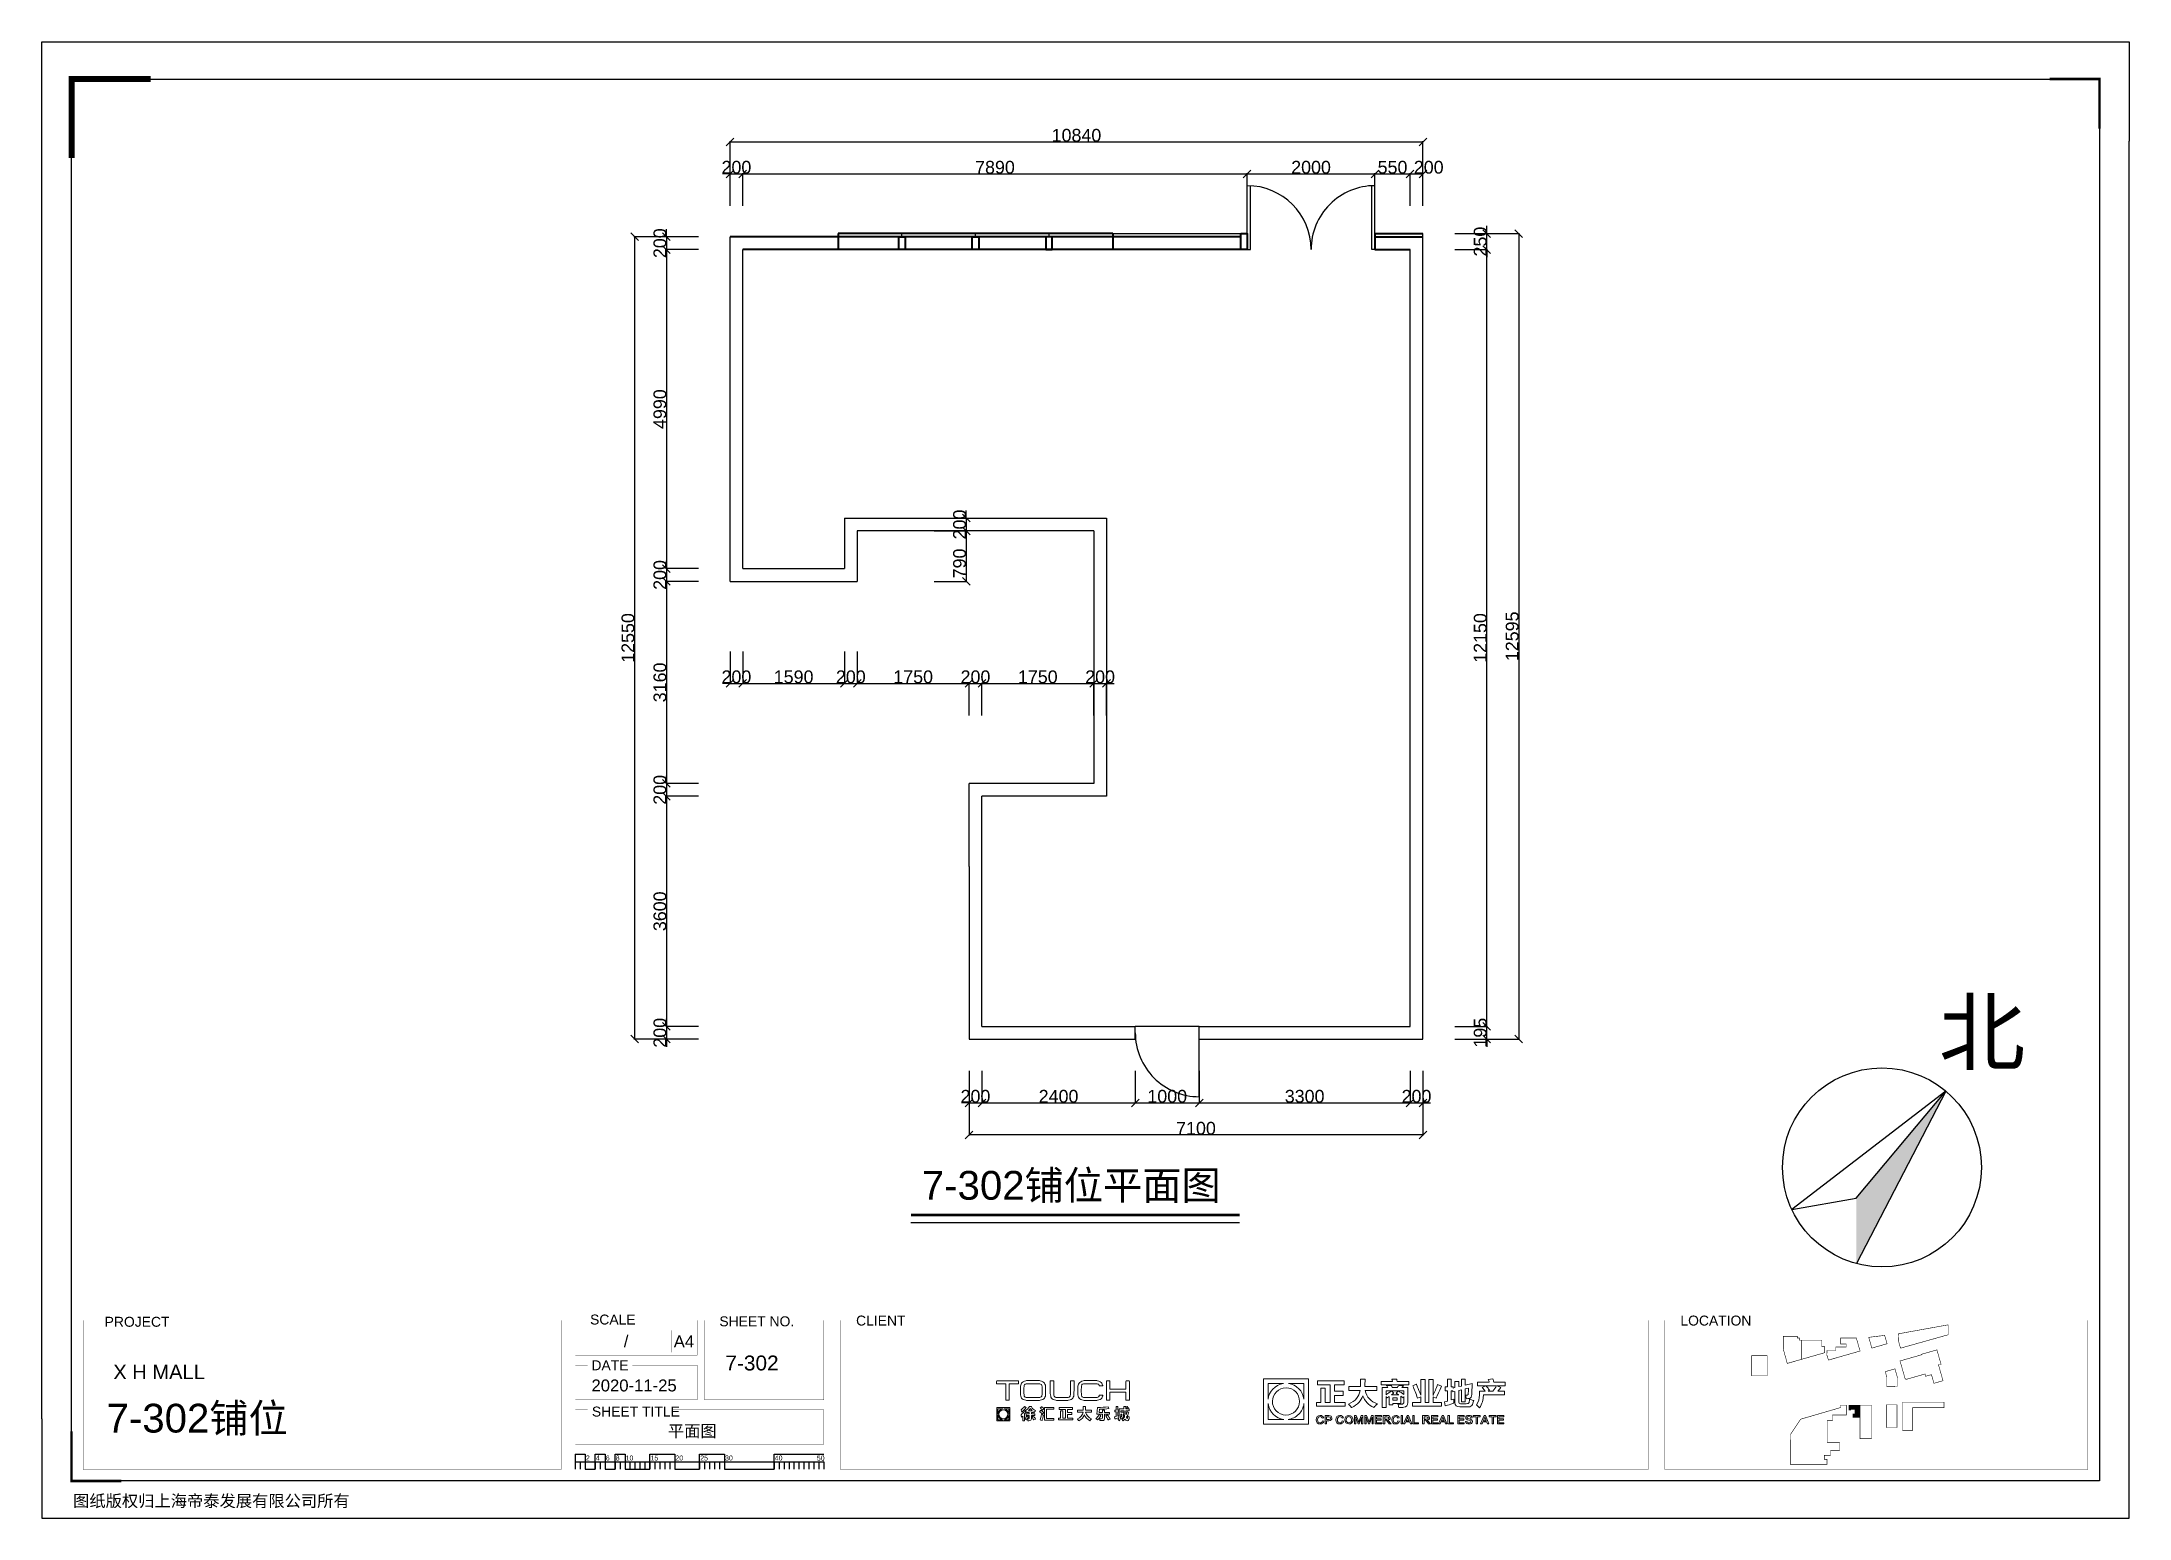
# Model space of a CAD drawing. Header units: inches. Extents: x -17552 to 15107, y -9164 to 13931.
import ezdxf
from ezdxf.enums import TextEntityAlignment as Align

# ---------------------------------------------------------------- set-up
doc = ezdxf.new("R2010")
doc.units = ezdxf.units.IN
doc.header["$MEASUREMENT"] = 0
for name, color, linetype in [('B-新增墙体', 7, 'Continuous'), ('DIM', 3, 'Continuous'), ('DOOR', 100, 'Continuous'), ('图层 1', 7, 'Continuous'), ('完整拼图091103--$0$door', 2, 'Continuous'), ('完整拼图091103--$0$WALL', 255, 'Continuous')]:
    doc.layers.add(name, color=color, linetype=linetype)
doc.layers.add('完整拼图091103--$0$A-OPNG-EXTR-FULL', color=143, linetype='Continuous', lineweight=40)
doc.layers.add('完整拼图091103--$0$A-OPNG-INTR-FULL', color=143, linetype='Continuous', lineweight=40)
doc.styles.add('3F_2017.02$0$H1', font='swisscl.ttf')
doc.styles.get("Standard").update_dxf_attribs({"font": 'arial.ttf'})
doc.dimstyles.new('DIM-200MM', dxfattribs={"dimtxt": 200, "dimasz": 120, "dimexe": 10, "dimexo": 10, "dimgap": 0.7, "dimtad": 1, "dimdec": 0, "dimrnd": 5, "dimzin": 1, "dimdsep": 46, "dimtxsty": 'Standard', "dimblk": 'OBLIQUE', "dimcen": 0.5, "dimdle": 1, "dimclrd": 256, "dimclre": 256, "dimclrt": 7, "dimaunit": 1, "dimadec": 0, "dimazin": 0, "dimtfac": 1, "dimtdec": 0, "dimtix": 1, "dimtmove": 2, "dimatfit": 3, "dimfxl": 0, "dimtolj": 1, "dimtzin": 1, "dimarcsym": 0})

msp = doc.modelspace()

# ---------------------------------------------------------------- texts
for s, height, p in [('PROJECT', 155.52, (-16567.6, -6168.8)), ('SCALE', 155.52, (-8973.4, -6133.3)), ('SHEET NO.', 155.52, (-6950.5, -6161.1)), ('CLIENT', 155.52, (-4811.7, -6149.5)), ('LOCATION', 155.52, (8084.7, -6149.5)), ('A4', 186.62, (-7664.7, -6491.7)), ('DATE', 155.52, (-8952.1, -6849.2)), ('SHEET TITLE', 155.52, (-8945.1, -7572.5)), ('2', 77.8, (-9038.5, -8260.1)), ('4', 77.8, (-8883, -8260.1)), ('6', 77.8, (-8727.5, -8260.1)), ('8', 77.8, (-8572, -8260.1)), ('10', 77.76, (-8416.5, -8260.1)), ('15', 77.76, (-8027.7, -8260.1)), ('20', 77.76, (-7638.9, -8260.1)), ('25', 77.76, (-7250.1, -8260.1)), ('30', 77.76, (-6861.3, -8260.1)), ('40', 77.76, (-6083.7, -8260.1)), ('50', 77.76, (-5425.5, -8262.8)), ('图纸版权归上海帝泰发展有限公司所有', 186.624, (-17061.8, -8985.7))]:
    msp.add_text(s, height=height).set_placement(p)
at = {"attachment_point": 1}
for s, insert, char_height in [('7-302{\\fSimSun|b0|i0|c134|p2;铺位平面图}', (-3783.3, -3731.1), 450), ('X H MALL', (-16432.5, -6763.2), 225)]:
    msp.add_mtext_dynamic_manual_height_columns(s, width=6127.274, gutter_width=0.9, heights=[0], dxfattribs=dict(at, insert=insert, char_height=char_height))
for tag, text, p in [('/', 'AS NOTED', (-8373.5, -6488.8)), ('2020-11-25', '2020-7-22', (-7618.1, -7180))]:
    msp.add_attdef(tag, text=text, height=186.62).set_placement(p, align=Align.RIGHT)
for tag, p, s, height in [('7-302', (-6857.2, -6852), 'SHEET NO.', 233.28), ('7-302铺位', (-16537.9, -7823.4), '###############', 450), ('平面图', (-7755.6, -7891.7), 'SHEET-TITLE', 186.624)]:
    msp.add_attdef(tag, p, s, height=height)

# ---------------------------------------------------------------- blocks, each defined once
blk = doc.blocks.new('block 47')
at = {"layer": '图层 1', "lineweight": 0}
for points in [[(122.06, -57.89), (122.06, -56.7), (123.44, -56.7), (123.44, -52.04), (124.83, -52.04), (124.83, -56.7), (126.49, -56.7), (126.49, -51.01), (122.45, -51.01), (122.45, -49.7), (130.99, -49.7), (130.99, -51.01), (127.87, -51.01), (127.87, -53.06), (130.64, -53.06), (130.64, -54.37), (127.87, -54.37), (127.87, -56.7), (131.31, -56.7), (131.31, -57.89), (122.06, -57.89)], [(146.62, -55.95), (148.08, -55.95), (148.08, -55.2), (146.62, -55.2), (146.62, -55.95)]]:
    blk.add_lwpolyline(points, dxfattribs=at)
for points, knots in [([(132.5, -52.83), (132.5, -52.83), (132.5, -51.52), (132.5, -51.52), (132.5, -51.52), (136.22, -51.52), (136.22, -51.52), (136.27, -50.84), (136.3, -50.05), (136.3, -49.15), (136.3, -49.15), (137.72, -49.15), (137.72, -49.15), (137.72, -49.44), (137.71, -49.84), (137.68, -50.34), (137.68, -50.89), (137.67, -51.29), (137.64, -51.52), (137.64, -51.52), (141.51, -51.52), (141.51, -51.52), (141.51, -51.52), (141.51, -52.83), (141.51, -52.83), (141.51, -52.83), (137.72, -52.83), (137.72, -52.83), (138.27, -54.94), (139.59, -56.35), (141.67, -57.06), (141.2, -57.5), (140.83, -57.91), (140.57, -58.28), (138.83, -57.47), (137.64, -56.2), (137.01, -54.49), (136.48, -56.1), (135.28, -57.37), (133.41, -58.32), (133.38, -58.3), (133.33, -58.23), (133.25, -58.12), (132.91, -57.73), (132.61, -57.43), (132.34, -57.22), (134.64, -56.19), (135.89, -54.72), (136.1, -52.83), (136.1, -52.83), (132.5, -52.83), (132.5, -52.83)], [0, 0, 0, 0, 1, 1, 1, 2, 2, 2, 3, 3, 3, 4, 4, 4, 5, 5, 5, 6, 6, 6, 7, 7, 7, 8, 8, 8, 9, 9, 9, 10, 10, 10, 11, 11, 11, 12, 12, 12, 13, 13, 13, 14, 14, 14, 15, 15, 15, 16, 16, 16, 17, 17, 17, 17]), ([(142.86, -50.97), (142.86, -50.97), (142.86, -49.94), (142.86, -49.94), (142.86, -49.94), (146.58, -49.94), (146.58, -49.94), (146.58, -49.91), (146.57, -49.86), (146.54, -49.78), (146.49, -49.62), (146.43, -49.41), (146.38, -49.15), (146.38, -49.15), (147.96, -49.11), (147.96, -49.11), (147.96, -49.37), (147.99, -49.65), (148.04, -49.94), (148.04, -49.94), (151.8, -49.94), (151.8, -49.94), (151.8, -49.94), (151.8, -50.97), (151.8, -50.97), (151.8, -50.97), (142.86, -50.97), (142.86, -50.97)], [0, 0, 0, 0, 1, 1, 1, 2, 2, 2, 3, 3, 3, 4, 4, 4, 5, 5, 5, 6, 6, 6, 7, 7, 7, 8, 8, 8, 9, 9, 9, 9]), ([(143.22, -58.28), (143.22, -58.28), (143.22, -51.84), (143.22, -51.84), (143.22, -51.84), (145.08, -51.84), (145.08, -51.84), (145.02, -51.76), (144.95, -51.65), (144.84, -51.52), (144.71, -51.36), (144.62, -51.26), (144.56, -51.21), (144.56, -51.21), (146.11, -51.21), (146.11, -51.21), (146.16, -51.26), (146.24, -51.36), (146.34, -51.52), (146.45, -51.65), (146.53, -51.76), (146.58, -51.84), (146.58, -51.84), (148.08, -51.84), (148.08, -51.84), (148.13, -51.79), (148.2, -51.69), (148.28, -51.56), (148.38, -51.46), (148.5, -51.34), (148.64, -51.21), (148.64, -51.21), (150.14, -51.21), (150.14, -51.21), (149.95, -51.44), (149.76, -51.65), (149.54, -51.84), (149.54, -51.84), (151.48, -51.84), (151.48, -51.84), (151.48, -51.84), (151.48, -56.7), (151.48, -56.7), (151.48, -57.62), (151.06, -58.12), (150.22, -58.2), (149.87, -58.26), (149.32, -58.28), (148.56, -58.28), (148.48, -57.75), (148.4, -57.39), (148.32, -57.18), (148.53, -57.2), (148.89, -57.22), (149.39, -57.22), (149.94, -57.22), (150.22, -56.95), (150.22, -56.42), (150.22, -56.42), (150.22, -54.76), (150.22, -54.76), (150.22, -54.76), (149.94, -55.12), (149.94, -55.12), (149.7, -54.96), (149.47, -54.8), (149.23, -54.65), (149.23, -54.65), (149.23, -56.98), (149.23, -56.98), (149.23, -56.98), (146.62, -56.98), (146.62, -56.98), (146.62, -56.98), (146.62, -57.37), (146.62, -57.37), (146.62, -57.37), (145.43, -57.37), (145.43, -57.37), (145.43, -57.37), (145.43, -54.76), (145.43, -54.76), (145.38, -54.82), (145.29, -54.88), (145.16, -54.96), (145.02, -55.07), (144.92, -55.15), (144.84, -55.2), (144.81, -55.15), (144.73, -55.03), (144.6, -54.84), (144.73, -55), (144.7, -54.95), (144.48, -54.69), (144.48, -54.69), (144.48, -58.28), (144.48, -58.28), (144.48, -58.28), (143.22, -58.28), (143.22, -58.28)], [0, 0, 0, 0, 1, 1, 1, 2, 2, 2, 3, 3, 3, 4, 4, 4, 5, 5, 5, 6, 6, 6, 7, 7, 7, 8, 8, 8, 9, 9, 9, 10, 10, 10, 11, 11, 11, 12, 12, 12, 13, 13, 13, 14, 14, 14, 15, 15, 15, 16, 16, 16, 17, 17, 17, 18, 18, 18, 19, 19, 19, 20, 20, 20, 21, 21, 21, 22, 22, 22, 23, 23, 23, 24, 24, 24, 25, 25, 25, 26, 26, 26, 27, 27, 27, 28, 28, 28, 29, 29, 29, 30, 30, 30, 31, 31, 31, 32, 32, 32, 33, 33, 33, 33]), ([(146.26, -52.91), (146.26, -52.91), (146.94, -53.66), (146.94, -53.66), (146.7, -53.87), (146.45, -54.05), (146.18, -54.21), (146.18, -54.21), (148.64, -54.21), (148.64, -54.21), (148.48, -54.13), (148.27, -54), (148, -53.82), (147.87, -53.74), (147.78, -53.68), (147.73, -53.66), (147.73, -53.66), (148.36, -52.95), (148.36, -52.95), (148.99, -53.29), (149.61, -53.66), (150.22, -54.05), (150.22, -54.05), (150.22, -52.87), (150.22, -52.87), (150.22, -52.87), (144.48, -52.87), (144.48, -52.87), (144.48, -52.87), (144.48, -54.17), (144.48, -54.17), (144.8, -53.96), (145.24, -53.66), (145.79, -53.26), (146, -53.1), (146.16, -52.99), (146.26, -52.91)], [0, 0, 0, 0, 1, 1, 1, 2, 2, 2, 3, 3, 3, 4, 4, 4, 5, 5, 5, 6, 6, 6, 7, 7, 7, 8, 8, 8, 9, 9, 9, 10, 10, 10, 11, 11, 11, 12, 12, 12, 12]), ([(155.68, -54.25), (155.68, -54.25), (155.68, -49.31), (155.68, -49.31), (155.68, -49.31), (157.06, -49.31), (157.06, -49.31), (157.06, -49.31), (157.06, -56.7), (157.06, -56.7), (157.06, -56.7), (158.25, -56.7), (158.25, -56.7), (158.25, -56.7), (158.25, -49.31), (158.25, -49.31), (158.25, -49.31), (159.59, -49.31), (159.59, -49.31), (159.59, -49.31), (159.59, -54.37), (159.59, -54.37), (160.12, -53.37), (160.62, -52.19), (161.09, -50.85), (161.09, -50.85), (162.32, -51.36), (162.32, -51.36), (162.06, -52.02), (161.59, -53.09), (160.94, -54.57), (160.8, -54.88), (160.7, -55.12), (160.62, -55.28), (160.62, -55.28), (159.59, -54.8), (159.59, -54.8), (159.59, -54.8), (159.59, -56.7), (159.59, -56.7), (159.59, -56.7), (162.32, -56.7), (162.32, -56.7), (162.32, -56.7), (162.32, -57.89), (162.32, -57.89), (162.32, -57.89), (153.03, -57.89), (153.03, -57.89), (153.03, -57.89), (153.03, -56.7), (153.03, -56.7), (153.03, -56.7), (155.68, -56.7), (155.68, -56.7), (155.68, -56.7), (155.68, -54.84), (155.68, -54.84), (155.68, -54.84), (154.61, -55.28), (154.61, -55.28), (154.11, -53.8), (153.59, -52.46), (153.07, -51.25), (153.07, -51.25), (154.21, -50.73), (154.21, -50.73), (154.29, -50.94), (154.43, -51.27), (154.61, -51.72), (154.87, -52.3), (155.23, -53.14), (155.68, -54.25)], [0, 0, 0, 0, 1, 1, 1, 2, 2, 2, 3, 3, 3, 4, 4, 4, 5, 5, 5, 6, 6, 6, 7, 7, 7, 8, 8, 8, 9, 9, 9, 10, 10, 10, 11, 11, 11, 12, 12, 12, 13, 13, 13, 14, 14, 14, 15, 15, 15, 16, 16, 16, 17, 17, 17, 18, 18, 18, 19, 19, 19, 20, 20, 20, 21, 21, 21, 22, 22, 22, 23, 23, 23, 24, 24, 24, 24]), ([(168.73, -51.36), (168.73, -51.36), (168.73, -49.11), (168.73, -49.11), (168.73, -49.11), (169.99, -49.11), (169.99, -49.11), (169.99, -49.11), (169.99, -51.05), (169.99, -51.05), (169.99, -51.05), (172.17, -50.57), (172.17, -50.57), (172.17, -51.07), (172.15, -51.72), (172.13, -52.51), (172.1, -53.01), (172.09, -53.54), (172.09, -54.09), (172.06, -54.8), (171.81, -55.23), (171.34, -55.36), (171.02, -55.38), (170.69, -55.42), (170.35, -55.48), (170.27, -55.05), (170.16, -54.65), (170.03, -54.25), (170.27, -54.25), (170.47, -54.25), (170.63, -54.25), (170.84, -54.22), (170.94, -54.09), (170.94, -53.85), (170.97, -53.46), (170.98, -52.85), (170.98, -52.04), (170.98, -52.04), (169.99, -52.27), (169.99, -52.27), (169.99, -52.27), (169.99, -56.5), (169.99, -56.5), (169.99, -56.5), (168.73, -56.5), (168.73, -56.5), (168.73, -56.5), (168.73, -52.59), (168.73, -52.59), (168.73, -52.59), (167.86, -52.79), (167.86, -52.79), (167.86, -52.79), (167.86, -56.54), (167.86, -56.54), (167.88, -56.86), (168.1, -57.03), (168.49, -57.06), (168.49, -57.06), (170.31, -57.06), (170.31, -57.06), (170.86, -57.06), (171.17, -56.91), (171.22, -56.62), (171.3, -56.28), (171.35, -55.91), (171.38, -55.52), (171.59, -55.62), (171.86, -55.74), (172.21, -55.87), (172.42, -55.95), (172.58, -56.02), (172.68, -56.07), (172.52, -56.7), (172.39, -57.12), (172.29, -57.33), (172.05, -57.83), (171.61, -58.08), (170.98, -58.08), (170.98, -58.08), (168.21, -58.08), (168.21, -58.08), (167.16, -58.08), (166.62, -57.62), (166.59, -56.7), (166.59, -56.7), (166.59, -53.1), (166.59, -53.1), (166.59, -53.1), (166, -53.26), (166, -53.26), (166, -53.26), (165.92, -52.95), (165.92, -52.95), (165.92, -52.95), (165.49, -52.95), (165.49, -52.95), (165.49, -52.95), (165.49, -55.79), (165.49, -55.79), (165.78, -55.71), (166.05, -55.63), (166.32, -55.55), (166.29, -55.82), (166.29, -56.25), (166.32, -56.86), (166.08, -56.94), (165.74, -57.06), (165.29, -57.22), (164.52, -57.43), (163.94, -57.61), (163.55, -57.77), (163.55, -57.77), (163.31, -56.42), (163.31, -56.42), (163.63, -56.35), (163.93, -56.27), (164.22, -56.19), (164.22, -56.19), (164.22, -52.95), (164.22, -52.95), (164.22, -52.95), (163.51, -52.95), (163.51, -52.95), (163.51, -52.95), (163.51, -51.64), (163.51, -51.64), (163.51, -51.64), (164.22, -51.64), (164.22, -51.64), (164.22, -51.64), (164.22, -49.11), (164.22, -49.11), (164.22, -49.11), (165.49, -49.11), (165.49, -49.11), (165.49, -49.11), (165.49, -51.64), (165.49, -51.64), (165.49, -51.64), (166.04, -51.64), (166.04, -51.64), (166.04, -51.64), (166.04, -52), (166.04, -52), (166.04, -52), (166.59, -51.84), (166.59, -51.84), (166.59, -51.84), (166.59, -49.94), (166.59, -49.94), (166.59, -49.94), (167.86, -49.94), (167.86, -49.94), (167.86, -49.94), (167.86, -51.56), (167.86, -51.56), (167.86, -51.56), (168.73, -51.36), (168.73, -51.36)], [0, 0, 0, 0, 1, 1, 1, 2, 2, 2, 3, 3, 3, 4, 4, 4, 5, 5, 5, 6, 6, 6, 7, 7, 7, 8, 8, 8, 9, 9, 9, 10, 10, 10, 11, 11, 11, 12, 12, 12, 13, 13, 13, 14, 14, 14, 15, 15, 15, 16, 16, 16, 17, 17, 17, 18, 18, 18, 19, 19, 19, 20, 20, 20, 21, 21, 21, 22, 22, 22, 23, 23, 23, 24, 24, 24, 25, 25, 25, 26, 26, 26, 27, 27, 27, 28, 28, 28, 29, 29, 29, 30, 30, 30, 31, 31, 31, 32, 32, 32, 33, 33, 33, 34, 34, 34, 35, 35, 35, 36, 36, 36, 37, 37, 37, 38, 38, 38, 39, 39, 39, 40, 40, 40, 41, 41, 41, 42, 42, 42, 43, 43, 43, 44, 44, 44, 45, 45, 45, 46, 46, 46, 47, 47, 47, 48, 48, 48, 49, 49, 49, 50, 50, 50, 51, 51, 51, 52, 52, 52, 53, 53, 53, 53]), ([(174.58, -54.25), (174.58, -54.25), (174.58, -52.99), (174.58, -52.99), (174.58, -52.99), (176.4, -52.99), (176.4, -52.99), (176.38, -52.96), (176.34, -52.92), (176.28, -52.87), (176.1, -52.63), (175.82, -52.3), (175.45, -51.88), (175.45, -51.88), (176.44, -51.29), (176.44, -51.29), (176.44, -51.29), (173.95, -51.29), (173.95, -51.29), (173.95, -51.29), (173.95, -50.1), (173.95, -50.1), (173.95, -50.1), (177.71, -50.1), (177.71, -50.1), (177.68, -50.02), (177.64, -49.9), (177.59, -49.74), (177.51, -49.53), (177.44, -49.39), (177.39, -49.31), (177.39, -49.31), (178.89, -49.07), (178.89, -49.07), (178.97, -49.47), (179.06, -49.81), (179.17, -50.1), (179.17, -50.1), (182.81, -50.1), (182.81, -50.1), (182.81, -50.1), (182.81, -51.29), (182.81, -51.29), (182.81, -51.29), (180.2, -51.29), (180.2, -51.29), (180.2, -51.29), (181.42, -51.88), (181.42, -51.88), (181.03, -52.35), (180.7, -52.72), (180.43, -52.99), (180.43, -52.99), (182.65, -52.99), (182.65, -52.99), (182.65, -52.99), (182.65, -54.17), (182.65, -54.17), (182.65, -54.17), (175.81, -54.17), (175.81, -54.17), (175.81, -54.17), (175.81, -54.41), (175.81, -54.41), (175.81, -55.75), (175.4, -57.08), (174.58, -58.4), (174.35, -58.14), (174.02, -57.81), (173.6, -57.41), (174.2, -56.41), (174.53, -55.36), (174.58, -54.25)], [0, 0, 0, 0, 1, 1, 1, 2, 2, 2, 3, 3, 3, 4, 4, 4, 5, 5, 5, 6, 6, 6, 7, 7, 7, 8, 8, 8, 9, 9, 9, 10, 10, 10, 11, 11, 11, 12, 12, 12, 13, 13, 13, 14, 14, 14, 15, 15, 15, 16, 16, 16, 17, 17, 17, 18, 18, 18, 19, 19, 19, 20, 20, 20, 21, 21, 21, 22, 22, 22, 23, 23, 23, 24, 24, 24, 24]), ([(177.83, -52.71), (177.83, -52.71), (177.35, -52.99), (177.35, -52.99), (177.35, -52.99), (178.89, -52.99), (178.89, -52.99), (179.29, -52.48), (179.68, -51.92), (180.08, -51.29), (180.08, -51.29), (176.64, -51.29), (176.64, -51.29), (176.74, -51.39), (176.9, -51.58), (177.11, -51.84), (177.4, -52.21), (177.64, -52.5), (177.83, -52.71)], [0, 0, 0, 0, 1, 1, 1, 2, 2, 2, 3, 3, 3, 4, 4, 4, 5, 5, 5, 6, 6, 6, 6])]:
    blk.add_open_spline(points, degree=3, knots=knots, dxfattribs=at)
blk = doc.blocks.new('block 48')
at = {"layer": '图层 1', "lineweight": 0}
for points in [[(141.43, -63.17), (143.09, -63.17), (143.09, -63.54), (140.99, -63.54), (140.99, -60.84), (143.02, -60.84), (143.02, -61.25), (141.43, -61.25), (141.43, -61.96), (142.93, -61.96), (142.93, -62.35), (141.43, -62.35), (141.43, -63.17)], [(149.29, -60.86), (149.73, -60.86), (149.73, -63.54), (149.29, -63.54), (149.29, -60.86)], [(152.3, -63.54), (152.05, -62.89), (150.84, -62.89), (150.57, -63.54), (150.1, -63.54), (151.23, -60.84), (151.66, -60.84), (152.78, -63.54), (152.3, -63.54)], [(153.09, -60.86), (153.54, -60.86), (153.54, -63.17), (154.89, -63.17), (154.89, -63.54), (153.09, -63.54), (153.09, -60.86)], [(159.52, -63.17), (161.18, -63.17), (161.18, -63.54), (159.08, -63.54), (159.08, -60.84), (161.12, -60.84), (161.12, -61.25), (159.52, -61.25), (159.52, -61.96), (161.03, -61.96), (161.03, -62.35), (159.52, -62.35), (159.52, -63.17)], [(163.61, -63.54), (163.35, -62.89), (162.15, -62.89), (161.87, -63.54), (161.41, -63.54), (162.54, -60.84), (162.96, -60.84), (164.09, -63.54), (163.61, -63.54)], [(164.4, -60.86), (164.85, -60.86), (164.85, -63.17), (166.2, -63.17), (166.2, -63.54), (164.4, -63.54), (164.4, -60.86)], [(168, -63.17), (169.66, -63.17), (169.66, -63.54), (167.56, -63.54), (167.56, -60.84), (169.59, -60.84), (169.59, -61.25), (168, -61.25), (168, -61.96), (169.5, -61.96), (169.5, -62.35), (168, -62.35), (168, -63.17)], [(174.81, -61.25), (173.91, -61.25), (173.91, -63.54), (173.47, -63.54), (173.47, -61.25), (172.56, -61.25), (172.56, -60.86), (174.81, -60.86), (174.81, -61.25)], [(177.12, -63.54), (176.86, -62.89), (175.65, -62.89), (175.38, -63.54), (174.91, -63.54), (176.04, -60.84), (176.47, -60.84), (177.6, -63.54), (177.12, -63.54)], [(179.95, -61.25), (179.06, -61.25), (179.06, -63.54), (178.62, -63.54), (178.62, -61.25), (177.71, -61.25), (177.71, -60.86), (179.95, -60.86), (179.95, -61.25)], [(180.77, -63.17), (182.43, -63.17), (182.43, -63.54), (180.33, -63.54), (180.33, -60.84), (182.37, -60.84), (182.37, -61.25), (180.77, -61.25), (180.77, -61.96), (182.28, -61.96), (182.28, -62.35), (180.77, -62.35), (180.77, -63.17)]]:
    blk.add_lwpolyline(points, dxfattribs=at)
for points, knots in [([(124.4, -61.6), (124.4, -61.6), (123.93, -61.73), (123.93, -61.73), (123.81, -61.4), (123.58, -61.23), (123.25, -61.21), (122.74, -61.23), (122.47, -61.57), (122.44, -62.21), (122.45, -62.86), (122.71, -63.19), (123.22, -63.21), (123.63, -63.22), (123.88, -63), (123.97, -62.57), (123.97, -62.57), (124.45, -62.69), (124.45, -62.69), (124.3, -63.29), (123.89, -63.59), (123.23, -63.58), (122.41, -63.57), (121.99, -63.11), (121.97, -62.21), (121.99, -61.3), (122.42, -60.83), (123.27, -60.81), (123.81, -60.81), (124.19, -61.08), (124.4, -61.6)], [0, 0, 0, 0, 1, 1, 1, 2, 2, 2, 3, 3, 3, 4, 4, 4, 5, 5, 5, 6, 6, 6, 7, 7, 7, 8, 8, 8, 9, 9, 9, 10, 10, 10, 10]), ([(126.08, -62.51), (126.08, -62.51), (125.35, -62.51), (125.35, -62.51), (125.35, -62.51), (125.35, -63.54), (125.35, -63.54), (125.35, -63.54), (124.9, -63.54), (124.9, -63.54), (124.9, -63.54), (124.9, -60.84), (124.9, -60.84), (124.9, -60.84), (126.1, -60.84), (126.1, -60.84), (126.69, -60.87), (127.01, -61.14), (127.05, -61.66), (127.04, -62.22), (126.72, -62.5), (126.08, -62.51)], [0, 0, 0, 0, 1, 1, 1, 2, 2, 2, 3, 3, 3, 4, 4, 4, 5, 5, 5, 6, 6, 6, 7, 7, 7, 7]), ([(126.04, -61.25), (126.04, -61.25), (125.35, -61.25), (125.35, -61.25), (125.35, -61.25), (125.35, -62.12), (125.35, -62.12), (125.35, -62.12), (126.04, -62.12), (126.04, -62.12), (126.41, -62.12), (126.6, -61.97), (126.6, -61.66), (126.58, -61.39), (126.39, -61.26), (126.04, -61.25)], [0, 0, 0, 0, 1, 1, 1, 2, 2, 2, 3, 3, 3, 4, 4, 4, 5, 5, 5, 5]), ([(130.77, -61.6), (130.77, -61.6), (130.3, -61.73), (130.3, -61.73), (130.18, -61.4), (129.95, -61.23), (129.62, -61.21), (129.11, -61.23), (128.84, -61.57), (128.81, -62.21), (128.82, -62.86), (129.08, -63.19), (129.59, -63.21), (130, -63.22), (130.25, -63), (130.34, -62.57), (130.34, -62.57), (130.82, -62.69), (130.82, -62.69), (130.67, -63.29), (130.26, -63.59), (129.6, -63.58), (128.78, -63.57), (128.36, -63.11), (128.34, -62.21), (128.36, -61.3), (128.79, -60.83), (129.64, -60.81), (130.18, -60.81), (130.55, -61.08), (130.77, -61.6)], [0, 0, 0, 0, 1, 1, 1, 2, 2, 2, 3, 3, 3, 4, 4, 4, 5, 5, 5, 6, 6, 6, 7, 7, 7, 8, 8, 8, 9, 9, 9, 10, 10, 10, 10]), ([(132.51, -60.81), (133.34, -60.86), (133.78, -61.32), (133.84, -62.19), (133.81, -63.09), (133.36, -63.56), (132.49, -63.58), (131.64, -63.54), (131.2, -63.08), (131.16, -62.21), (131.21, -61.32), (131.66, -60.85), (132.51, -60.81)], [0, 0, 0, 0, 1, 1, 1, 2, 2, 2, 3, 3, 3, 4, 4, 4, 4]), ([(132.47, -63.22), (133.05, -63.19), (133.35, -62.86), (133.37, -62.21), (133.33, -61.58), (133.04, -61.25), (132.5, -61.19), (131.95, -61.24), (131.65, -61.58), (131.62, -62.21), (131.64, -62.84), (131.93, -63.18), (132.47, -63.22)], [0, 0, 0, 0, 1, 1, 1, 2, 2, 2, 3, 3, 3, 4, 4, 4, 4]), ([(136.5, -60.86), (136.5, -60.86), (137.03, -60.86), (137.03, -60.86), (137.03, -60.86), (137.03, -63.54), (137.03, -63.54), (137.03, -63.54), (136.62, -63.54), (136.62, -63.54), (136.62, -63.54), (136.62, -61.95), (136.62, -61.95), (136.62, -61.82), (136.63, -61.62), (136.66, -61.36), (136.66, -61.36), (136.64, -61.36), (136.64, -61.36), (136.61, -61.52), (136.56, -61.67), (136.49, -61.83), (136.49, -61.83), (135.83, -63.54), (135.83, -63.54), (135.83, -63.54), (135.52, -63.54), (135.52, -63.54), (135.52, -63.54), (134.84, -61.83), (134.84, -61.83), (134.78, -61.66), (134.73, -61.5), (134.7, -61.36), (134.7, -61.36), (134.68, -61.36), (134.68, -61.36), (134.7, -61.56), (134.71, -61.76), (134.71, -61.95), (134.71, -61.95), (134.71, -63.54), (134.71, -63.54), (134.71, -63.54), (134.31, -63.54), (134.31, -63.54), (134.31, -63.54), (134.31, -60.86), (134.31, -60.86), (134.31, -60.86), (134.84, -60.86), (134.84, -60.86), (134.84, -60.86), (135.57, -62.67), (135.57, -62.67), (135.58, -62.72), (135.6, -62.79), (135.65, -62.89), (135.65, -62.94), (135.66, -62.97), (135.67, -62.99), (135.71, -62.86), (135.75, -62.76), (135.79, -62.67), (135.79, -62.67), (136.5, -60.86), (136.5, -60.86)], [0, 0, 0, 0, 1, 1, 1, 2, 2, 2, 3, 3, 3, 4, 4, 4, 5, 5, 5, 6, 6, 6, 7, 7, 7, 8, 8, 8, 9, 9, 9, 10, 10, 10, 11, 11, 11, 12, 12, 12, 13, 13, 13, 14, 14, 14, 15, 15, 15, 16, 16, 16, 17, 17, 17, 18, 18, 18, 19, 19, 19, 20, 20, 20, 21, 21, 21, 22, 22, 22, 22]), ([(139.84, -60.86), (139.84, -60.86), (140.37, -60.86), (140.37, -60.86), (140.37, -60.86), (140.37, -63.54), (140.37, -63.54), (140.37, -63.54), (139.96, -63.54), (139.96, -63.54), (139.96, -63.54), (139.96, -61.95), (139.96, -61.95), (139.96, -61.82), (139.97, -61.62), (140, -61.36), (140, -61.36), (139.98, -61.36), (139.98, -61.36), (139.95, -61.52), (139.9, -61.67), (139.83, -61.83), (139.83, -61.83), (139.17, -63.54), (139.17, -63.54), (139.17, -63.54), (138.85, -63.54), (138.85, -63.54), (138.85, -63.54), (138.18, -61.83), (138.18, -61.83), (138.12, -61.66), (138.07, -61.5), (138.04, -61.36), (138.04, -61.36), (138.02, -61.36), (138.02, -61.36), (138.04, -61.56), (138.05, -61.76), (138.05, -61.95), (138.05, -61.95), (138.05, -63.54), (138.05, -63.54), (138.05, -63.54), (137.65, -63.54), (137.65, -63.54), (137.65, -63.54), (137.65, -60.86), (137.65, -60.86), (137.65, -60.86), (138.18, -60.86), (138.18, -60.86), (138.18, -60.86), (138.91, -62.67), (138.91, -62.67), (138.92, -62.72), (138.94, -62.79), (138.98, -62.89), (138.99, -62.94), (139, -62.97), (139.01, -62.99), (139.05, -62.86), (139.09, -62.76), (139.13, -62.67), (139.13, -62.67), (139.84, -60.86), (139.84, -60.86)], [0, 0, 0, 0, 1, 1, 1, 2, 2, 2, 3, 3, 3, 4, 4, 4, 5, 5, 5, 6, 6, 6, 7, 7, 7, 8, 8, 8, 9, 9, 9, 10, 10, 10, 11, 11, 11, 12, 12, 12, 13, 13, 13, 14, 14, 14, 15, 15, 15, 16, 16, 16, 17, 17, 17, 18, 18, 18, 19, 19, 19, 20, 20, 20, 21, 21, 21, 22, 22, 22, 22]), ([(146.09, -63.54), (146.09, -63.54), (145.49, -63.54), (145.49, -63.54), (145.49, -63.54), (144.58, -62.4), (144.58, -62.4), (144.58, -62.4), (144.04, -62.4), (144.04, -62.4), (144.04, -62.4), (144.04, -63.54), (144.04, -63.54), (144.04, -63.54), (143.6, -63.54), (143.6, -63.54), (143.6, -63.54), (143.6, -60.84), (143.6, -60.84), (143.6, -60.84), (144.86, -60.84), (144.86, -60.84), (145.46, -60.86), (145.78, -61.12), (145.8, -61.61), (145.8, -62.05), (145.57, -62.31), (145.09, -62.38), (145.09, -62.38), (146.09, -63.54), (146.09, -63.54)], [0, 0, 0, 0, 1, 1, 1, 2, 2, 2, 3, 3, 3, 4, 4, 4, 5, 5, 5, 6, 6, 6, 7, 7, 7, 8, 8, 8, 9, 9, 9, 10, 10, 10, 10]), ([(144.04, -61.25), (144.04, -61.25), (144.04, -62), (144.04, -62), (144.04, -62), (144.78, -62), (144.78, -62), (145.17, -62), (145.36, -61.87), (145.35, -61.6), (145.34, -61.37), (145.15, -61.26), (144.78, -61.25), (144.78, -61.25), (144.04, -61.25), (144.04, -61.25)], [0, 0, 0, 0, 1, 1, 1, 2, 2, 2, 3, 3, 3, 4, 4, 4, 5, 5, 5, 5]), ([(148.74, -61.6), (148.74, -61.6), (148.27, -61.73), (148.27, -61.73), (148.15, -61.4), (147.92, -61.23), (147.59, -61.21), (147.08, -61.23), (146.81, -61.57), (146.78, -62.21), (146.79, -62.86), (147.05, -63.19), (147.56, -63.21), (147.97, -63.22), (148.22, -63), (148.31, -62.57), (148.31, -62.57), (148.79, -62.69), (148.79, -62.69), (148.64, -63.29), (148.23, -63.59), (147.57, -63.58), (146.75, -63.57), (146.33, -63.11), (146.31, -62.21), (146.33, -61.3), (146.76, -60.83), (147.61, -60.81), (148.15, -60.81), (148.53, -61.08), (148.74, -61.6)], [0, 0, 0, 0, 1, 1, 1, 2, 2, 2, 3, 3, 3, 4, 4, 4, 5, 5, 5, 6, 6, 6, 7, 7, 7, 8, 8, 8, 9, 9, 9, 10, 10, 10, 10]), ([(150.99, -62.51), (150.99, -62.51), (151.89, -62.51), (151.89, -62.51), (151.89, -62.51), (151.53, -61.56), (151.53, -61.56), (151.48, -61.45), (151.46, -61.36), (151.46, -61.3), (151.46, -61.3), (151.45, -61.3), (151.45, -61.3), (151.44, -61.38), (151.41, -61.46), (151.37, -61.56), (151.37, -61.56), (150.99, -62.51), (150.99, -62.51)], [0, 0, 0, 0, 1, 1, 1, 2, 2, 2, 3, 3, 3, 4, 4, 4, 5, 5, 5, 6, 6, 6, 6]), ([(158.75, -63.54), (158.75, -63.54), (158.16, -63.54), (158.16, -63.54), (158.16, -63.54), (157.25, -62.4), (157.25, -62.4), (157.25, -62.4), (156.7, -62.4), (156.7, -62.4), (156.7, -62.4), (156.7, -63.54), (156.7, -63.54), (156.7, -63.54), (156.26, -63.54), (156.26, -63.54), (156.26, -63.54), (156.26, -60.84), (156.26, -60.84), (156.26, -60.84), (157.52, -60.84), (157.52, -60.84), (158.13, -60.86), (158.44, -61.12), (158.47, -61.61), (158.47, -62.05), (158.23, -62.31), (157.75, -62.38), (157.75, -62.38), (158.75, -63.54), (158.75, -63.54)], [0, 0, 0, 0, 1, 1, 1, 2, 2, 2, 3, 3, 3, 4, 4, 4, 5, 5, 5, 6, 6, 6, 7, 7, 7, 8, 8, 8, 9, 9, 9, 10, 10, 10, 10]), ([(156.7, -61.25), (156.7, -61.25), (156.7, -62), (156.7, -62), (156.7, -62), (157.44, -62), (157.44, -62), (157.83, -62), (158.02, -61.87), (158.01, -61.6), (158, -61.37), (157.81, -61.26), (157.44, -61.25), (157.44, -61.25), (156.7, -61.25), (156.7, -61.25)], [0, 0, 0, 0, 1, 1, 1, 2, 2, 2, 3, 3, 3, 4, 4, 4, 5, 5, 5, 5]), ([(162.3, -62.51), (162.3, -62.51), (163.2, -62.51), (163.2, -62.51), (163.2, -62.51), (162.83, -61.56), (162.83, -61.56), (162.79, -61.45), (162.77, -61.36), (162.77, -61.3), (162.77, -61.3), (162.76, -61.3), (162.76, -61.3), (162.75, -61.38), (162.72, -61.46), (162.68, -61.56), (162.68, -61.56), (162.3, -62.51), (162.3, -62.51)], [0, 0, 0, 0, 1, 1, 1, 2, 2, 2, 3, 3, 3, 4, 4, 4, 5, 5, 5, 6, 6, 6, 6]), ([(172.21, -61.55), (172.21, -61.55), (171.75, -61.67), (171.75, -61.67), (171.67, -61.35), (171.48, -61.19), (171.16, -61.19), (170.79, -61.19), (170.61, -61.32), (170.6, -61.56), (170.56, -61.73), (170.77, -61.86), (171.21, -61.93), (171.94, -62.07), (172.3, -62.36), (172.28, -62.8), (172.26, -63.31), (171.91, -63.57), (171.23, -63.58), (170.56, -63.61), (170.16, -63.33), (170.04, -62.75), (170.04, -62.75), (170.48, -62.62), (170.48, -62.62), (170.52, -63.02), (170.77, -63.21), (171.22, -63.19), (171.62, -63.19), (171.82, -63.06), (171.82, -62.79), (171.85, -62.59), (171.63, -62.45), (171.14, -62.35), (170.44, -62.21), (170.1, -61.95), (170.13, -61.56), (170.16, -61.07), (170.49, -60.82), (171.14, -60.81), (171.73, -60.81), (172.09, -61.06), (172.21, -61.55)], [0, 0, 0, 0, 1, 1, 1, 2, 2, 2, 3, 3, 3, 4, 4, 4, 5, 5, 5, 6, 6, 6, 7, 7, 7, 8, 8, 8, 9, 9, 9, 10, 10, 10, 11, 11, 11, 12, 12, 12, 13, 13, 13, 14, 14, 14, 14]), ([(175.81, -62.51), (175.81, -62.51), (176.7, -62.51), (176.7, -62.51), (176.7, -62.51), (176.34, -61.56), (176.34, -61.56), (176.3, -61.45), (176.28, -61.36), (176.28, -61.3), (176.28, -61.3), (176.26, -61.3), (176.26, -61.3), (176.25, -61.38), (176.23, -61.46), (176.18, -61.56), (176.18, -61.56), (175.81, -62.51), (175.81, -62.51)], [0, 0, 0, 0, 1, 1, 1, 2, 2, 2, 3, 3, 3, 4, 4, 4, 5, 5, 5, 6, 6, 6, 6])]:
    blk.add_open_spline(points, degree=3, knots=knots, dxfattribs=at)
blk = doc.blocks.new('block 46')
at = {"layer": '图层 1', "lineweight": 0}
for points, knots in [([(105, -49.05), (109.78, -49.05), (114.56, -49.05), (119.34, -49.05), (119.54, -49.05), (119.54, -49.05), (119.54, -49.24), (119.54, -51.05), (119.55, -52.86), (119.53, -54.66), (119.51, -57.37), (119.53, -60.08), (119.52, -62.79), (119.52, -63.01), (119.53, -63.23), (119.54, -63.45), (119.54, -63.5), (119.54, -63.54), (119.52, -63.59), (114.71, -63.59), (109.9, -63.59), (105.09, -63.59), (105.02, -63.59), (105, -63.57), (105, -63.5), (105, -58.68), (105, -53.87), (105, -49.05)], [0, 0, 0, 0, 1, 1, 1, 2, 2, 2, 3, 3, 3, 4, 4, 4, 5, 5, 5, 6, 6, 6, 7, 7, 7, 8, 8, 8, 9, 9, 9, 9]), ([(111.48, -50.54), (111.45, -50.54), (111.42, -50.54), (111.4, -50.54), (109.81, -50.54), (108.21, -50.54), (106.62, -50.54), (106.48, -50.54), (106.48, -50.54), (106.48, -50.69), (106.48, -52.3), (106.48, -53.92), (106.48, -55.53), (106.48, -55.54), (106.48, -55.56), (106.48, -55.57), (106.48, -55.58), (106.47, -55.6), (106.49, -55.6), (106.78, -53.21), (108.66, -50.95), (111.48, -50.54)], [0, 0, 0, 0, 1, 1, 1, 2, 2, 2, 3, 3, 3, 4, 4, 4, 5, 5, 5, 6, 6, 6, 7, 7, 7, 7]), ([(116.63, -56.33), (116.65, -53.99), (114.76, -51.96), (112.29, -51.95), (109.8, -51.93), (107.92, -53.93), (107.89, -56.26), (107.86, -58.67), (109.79, -60.69), (112.26, -60.7), (114.71, -60.7), (116.65, -58.7), (116.63, -56.33)], [0, 0, 0, 0, 1, 1, 1, 2, 2, 2, 3, 3, 3, 4, 4, 4, 4]), ([(113.06, -50.54), (115.65, -50.92), (117.7, -52.98), (118.04, -55.59), (118.04, -55.56), (118.04, -55.52), (118.04, -55.49), (118.04, -53.89), (118.04, -52.3), (118.04, -50.7), (118.04, -50.54), (118.04, -50.54), (117.89, -50.54), (116.31, -50.54), (114.73, -50.54), (113.15, -50.54), (113.12, -50.54), (113.09, -50.54), (113.06, -50.54)], [0, 0, 0, 0, 1, 1, 1, 2, 2, 2, 3, 3, 3, 4, 4, 4, 5, 5, 5, 6, 6, 6, 6]), ([(111.59, -62.11), (108.97, -61.79), (106.83, -59.75), (106.48, -57.03), (106.48, -57.06), (106.48, -57.09), (106.48, -57.12), (106.48, -58.73), (106.48, -60.34), (106.48, -61.95), (106.48, -62.1), (106.48, -62.1), (106.63, -62.1), (107.74, -62.1), (108.86, -62.1), (109.98, -62.1), (110.07, -62.1), (110.16, -62.09), (110.25, -62.1), (110.7, -62.13), (111.15, -62.1), (111.59, -62.11)], [0, 0, 0, 0, 1, 1, 1, 2, 2, 2, 3, 3, 3, 4, 4, 4, 5, 5, 5, 6, 6, 6, 7, 7, 7, 7]), ([(118.04, -57.03), (117.86, -58.36), (117.31, -59.5), (116.36, -60.44), (115.41, -61.38), (114.27, -61.93), (112.94, -62.11), (112.98, -62.11), (113.01, -62.11), (113.04, -62.11), (114.66, -62.11), (116.27, -62.11), (117.89, -62.11), (118.04, -62.11), (118.04, -62.11), (118.04, -61.95), (118.04, -60.34), (118.04, -58.74), (118.04, -57.13), (118.04, -57.1), (118.04, -57.06), (118.04, -57.03)], [0, 0, 0, 0, 1, 1, 1, 2, 2, 2, 3, 3, 3, 4, 4, 4, 5, 5, 5, 6, 6, 6, 7, 7, 7, 7])]:
    blk.add_open_spline(points, degree=3, knots=knots, dxfattribs=at)
at = {"layer": '图层 1'}
for name in ['block 47', 'block 48']:
    blk.add_blockref(name, (0, 0), dxfattribs=at)
blk = doc.blocks.new('block 35')
at = {"layer": '图层 1', "lineweight": 0}
blk.add_lwpolyline([(116.3, -100.2), (109.1, -100.2), (109.1, -107.4), (116.3, -107.4), (116.3, -100.2), (116.3, -100.2)], dxfattribs=at)
for points, knots in [([(120.7, -85.6), (120.7, -85.6), (109.3, -85.6), (109.3, -85.6), (109.1, -85.6), (109, -85.8), (109, -86), (109, -86), (109, -87), (109, -87), (109, -87.2), (109.1, -87.3), (109.3, -87.3), (109.3, -87.3), (114, -87.3), (114, -87.3), (114, -87.3), (114, -87.3), (114, -87.3), (114, -87.3), (114, -95.9), (114, -95.9), (114, -96.1), (114.2, -96.2), (114.3, -96.2), (114.3, -96.2), (115.6, -96.2), (115.6, -96.2), (115.8, -96.2), (115.9, -96.1), (115.9, -95.9), (115.9, -95.9), (115.9, -87.3), (115.9, -87.3), (115.9, -87.3), (116, -87.3), (116, -87.3), (116, -87.3), (120.7, -87.3), (120.7, -87.3), (120.8, -87.3), (121, -87.2), (121, -87), (121, -87), (121, -86), (121, -86), (121, -85.8), (120.8, -85.6), (120.7, -85.6), (120.7, -85.6), (120.7, -85.6), (120.7, -85.6)], [0, 0, 0, 0, 1, 1, 1, 2, 2, 2, 3, 3, 3, 4, 4, 4, 5, 5, 5, 6, 6, 6, 7, 7, 7, 8, 8, 8, 9, 9, 9, 10, 10, 10, 11, 11, 11, 12, 12, 12, 13, 13, 13, 14, 14, 14, 15, 15, 15, 16, 16, 16, 17, 17, 17, 17]), ([(135.5, -88), (135.4, -87.6), (135.2, -87.2), (135, -86.9), (134.8, -86.6), (134.5, -86.3), (134.1, -86.1), (133.7, -85.9), (133.3, -85.7), (132.7, -85.6), (132.2, -85.5), (131.5, -85.5), (130.7, -85.5), (130.7, -85.5), (126.9, -85.5), (126.9, -85.5), (126.1, -85.5), (125.4, -85.5), (124.9, -85.6), (124.3, -85.7), (123.9, -85.9), (123.5, -86.1), (123.1, -86.3), (122.8, -86.6), (122.6, -86.9), (122.4, -87.2), (122.2, -87.6), (122.1, -88), (122, -88.4), (122, -88.8), (122, -89.3), (122, -89.8), (122, -90.4), (122, -90.9), (122, -91.5), (122, -92.1), (122, -92.5), (122, -93), (122, -93.5), (122.1, -93.9), (122.2, -94.3), (122.4, -94.7), (122.6, -95), (122.8, -95.3), (123.1, -95.6), (123.5, -95.8), (123.9, -96), (124.3, -96.1), (124.9, -96.2), (125.4, -96.3), (126.1, -96.4), (126.9, -96.4), (126.9, -96.4), (130.7, -96.4), (130.7, -96.4), (131.5, -96.4), (132.2, -96.3), (132.7, -96.2), (133.3, -96.1), (133.7, -96), (134.1, -95.8), (134.5, -95.6), (134.8, -95.3), (135, -95), (135.2, -94.7), (135.4, -94.3), (135.5, -93.9), (135.5, -93.5), (135.6, -93), (135.6, -92.5), (135.6, -92.1), (135.6, -91.5), (135.6, -90.9), (135.6, -90.4), (135.6, -89.8), (135.6, -89.3), (135.6, -88.8), (135.5, -88.4), (135.5, -88), (135.5, -88), (135.5, -88), (135.5, -88)], [0, 0, 0, 0, 1, 1, 1, 2, 2, 2, 3, 3, 3, 4, 4, 4, 5, 5, 5, 6, 6, 6, 7, 7, 7, 8, 8, 8, 9, 9, 9, 10, 10, 10, 11, 11, 11, 12, 12, 12, 13, 13, 13, 14, 14, 14, 15, 15, 15, 16, 16, 16, 17, 17, 17, 18, 18, 18, 19, 19, 19, 20, 20, 20, 21, 21, 21, 22, 22, 22, 23, 23, 23, 24, 24, 24, 25, 25, 25, 26, 26, 26, 27, 27, 27, 27]), ([(130.7, -94.7), (130.7, -94.7), (126.9, -94.7), (126.9, -94.7), (126.3, -94.7), (125.9, -94.7), (125.5, -94.7), (125.2, -94.6), (124.9, -94.6), (124.6, -94.5), (124.4, -94.4), (124.3, -94.3), (124.2, -94.2), (124.1, -94), (124, -93.8), (124, -93.6), (123.9, -93.3), (123.9, -92.9), (123.9, -92.5), (123.9, -92.1), (123.9, -91.5), (123.9, -90.9), (123.9, -90.3), (123.9, -89.8), (123.9, -89.4), (123.9, -88.9), (123.9, -88.6), (124, -88.3), (124, -88), (124.1, -87.8), (124.2, -87.7), (124.3, -87.6), (124.4, -87.5), (124.6, -87.4), (124.9, -87.3), (125.2, -87.2), (125.5, -87.2), (125.9, -87.2), (126.3, -87.2), (126.9, -87.2), (126.9, -87.2), (130.7, -87.2), (130.7, -87.2), (131.2, -87.2), (131.7, -87.2), (132.1, -87.2), (132.4, -87.2), (132.7, -87.3), (132.9, -87.4), (133.1, -87.5), (133.3, -87.6), (133.4, -87.7), (133.5, -87.8), (133.6, -88), (133.6, -88.3), (133.7, -88.6), (133.7, -88.9), (133.7, -89.4), (133.7, -89.8), (133.7, -90.3), (133.7, -90.9), (133.7, -91.5), (133.7, -92.1), (133.7, -92.5), (133.7, -92.9), (133.7, -93.3), (133.6, -93.6), (133.6, -93.8), (133.5, -94), (133.4, -94.2), (133.3, -94.3), (133.1, -94.4), (132.9, -94.5), (132.7, -94.6), (132.4, -94.6), (132.1, -94.7), (131.7, -94.7), (131.2, -94.7), (130.7, -94.7), (130.7, -94.7), (130.7, -94.7), (130.7, -94.7)], [0, 0, 0, 0, 1, 1, 1, 2, 2, 2, 3, 3, 3, 4, 4, 4, 5, 5, 5, 6, 6, 6, 7, 7, 7, 8, 8, 8, 9, 9, 9, 10, 10, 10, 11, 11, 11, 12, 12, 12, 13, 13, 13, 14, 14, 14, 15, 15, 15, 16, 16, 16, 17, 17, 17, 18, 18, 18, 19, 19, 19, 20, 20, 20, 21, 21, 21, 22, 22, 22, 23, 23, 23, 24, 24, 24, 25, 25, 25, 26, 26, 26, 27, 27, 27, 27]), ([(150.7, -85.6), (150.7, -85.6), (149.5, -85.6), (149.5, -85.6), (149.4, -85.6), (149.3, -85.6), (149.2, -85.7), (149.2, -85.7), (149.2, -85.8), (149.2, -85.9), (149.2, -85.9), (149.2, -90.8), (149.2, -90.8), (149.2, -91.4), (149.2, -92.1), (149.1, -92.5), (149.1, -92.9), (149.1, -93.3), (149, -93.6), (149, -93.8), (148.9, -94), (148.8, -94.2), (148.7, -94.3), (148.6, -94.4), (148.4, -94.5), (148.1, -94.6), (147.9, -94.6), (147.5, -94.7), (147.1, -94.7), (146.7, -94.7), (146.1, -94.7), (146.1, -94.7), (143.2, -94.7), (143.2, -94.7), (142.6, -94.7), (142.1, -94.7), (141.8, -94.7), (141.4, -94.6), (141.1, -94.6), (140.9, -94.5), (140.7, -94.4), (140.6, -94.3), (140.5, -94.2), (140.4, -94), (140.3, -93.8), (140.2, -93.6), (140.2, -93.3), (140.1, -92.9), (140.1, -92.5), (140.1, -92.1), (140.1, -91.4), (140.1, -90.8), (140.1, -90.8), (140.1, -85.9), (140.1, -85.9), (140.1, -85.7), (140, -85.6), (139.8, -85.6), (139.8, -85.6), (138.5, -85.6), (138.5, -85.6), (138.4, -85.6), (138.2, -85.7), (138.2, -85.9), (138.2, -85.9), (138.2, -90.8), (138.2, -90.8), (138.2, -91.4), (138.2, -92.1), (138.2, -92.5), (138.3, -93), (138.3, -93.5), (138.4, -93.9), (138.5, -94.3), (138.6, -94.7), (138.8, -95), (139.1, -95.3), (139.4, -95.6), (139.8, -95.8), (140.1, -96), (140.6, -96.1), (141.2, -96.2), (141.7, -96.3), (142.4, -96.4), (143.2, -96.4), (143.2, -96.4), (146.1, -96.4), (146.1, -96.4), (146.9, -96.4), (147.6, -96.3), (148.1, -96.2), (148.7, -96.1), (149.2, -96), (149.5, -95.8), (149.9, -95.6), (150.2, -95.3), (150.4, -95), (150.6, -94.7), (150.8, -94.3), (150.9, -93.9), (151, -93.5), (151, -93), (151, -92.5), (151, -92.1), (151.1, -91.4), (151.1, -90.8), (151.1, -90.8), (151.1, -85.9), (151.1, -85.9), (151.1, -85.7), (150.9, -85.6), (150.7, -85.6), (150.7, -85.6), (150.7, -85.6), (150.7, -85.6)], [0, 0, 0, 0, 1, 1, 1, 2, 2, 2, 3, 3, 3, 4, 4, 4, 5, 5, 5, 6, 6, 6, 7, 7, 7, 8, 8, 8, 9, 9, 9, 10, 10, 10, 11, 11, 11, 12, 12, 12, 13, 13, 13, 14, 14, 14, 15, 15, 15, 16, 16, 16, 17, 17, 17, 18, 18, 18, 19, 19, 19, 20, 20, 20, 21, 21, 21, 22, 22, 22, 23, 23, 23, 24, 24, 24, 25, 25, 25, 26, 26, 26, 27, 27, 27, 28, 28, 28, 29, 29, 29, 30, 30, 30, 31, 31, 31, 32, 32, 32, 33, 33, 33, 34, 34, 34, 35, 35, 35, 36, 36, 36, 37, 37, 37, 38, 38, 38, 38]), ([(164.8, -93.6), (164.8, -93.8), (164.7, -94), (164.6, -94.2), (164.5, -94.3), (164.3, -94.4), (164.1, -94.5), (163.9, -94.6), (163.6, -94.7), (163.3, -94.7), (162.9, -94.7), (162.4, -94.7), (161.9, -94.7), (161.9, -94.7), (158.1, -94.7), (158.1, -94.7), (157.5, -94.7), (157.1, -94.7), (156.7, -94.7), (156.3, -94.7), (156.1, -94.6), (155.8, -94.5), (155.6, -94.4), (155.5, -94.3), (155.4, -94.2), (155.3, -94), (155.2, -93.8), (155.2, -93.6), (155.1, -93.3), (155.1, -92.9), (155.1, -92.5), (155, -92.1), (155, -91.6), (155, -91), (155, -90.4), (155, -89.8), (155.1, -89.4), (155.1, -88.9), (155.1, -88.6), (155.2, -88.3), (155.2, -88), (155.3, -87.8), (155.4, -87.7), (155.5, -87.6), (155.6, -87.4), (155.8, -87.4), (156.1, -87.3), (156.3, -87.2), (156.7, -87.2), (157.1, -87.2), (157.5, -87.2), (158.1, -87.2), (158.1, -87.2), (161.9, -87.2), (161.9, -87.2), (162.4, -87.2), (162.9, -87.2), (163.3, -87.2), (163.6, -87.2), (163.9, -87.3), (164.1, -87.4), (164.3, -87.4), (164.5, -87.6), (164.6, -87.7), (164.7, -87.8), (164.8, -88), (164.8, -88.3), (164.8, -88.3), (164.8, -88.3), (164.8, -88.4), (164.8, -88.4), (166.7, -88.4), (166.7, -88.4), (166.7, -88.2), (166.7, -88.1), (166.6, -88), (166.5, -87.6), (166.4, -87.2), (166.2, -86.9), (166, -86.6), (165.7, -86.3), (165.3, -86.1), (164.9, -85.9), (164.4, -85.7), (163.9, -85.6), (163.3, -85.5), (162.7, -85.5), (161.9, -85.5), (161.9, -85.5), (158.1, -85.5), (158.1, -85.5), (157.3, -85.5), (156.6, -85.5), (156.1, -85.6), (155.5, -85.7), (155, -85.9), (154.7, -86.1), (154.3, -86.3), (154, -86.6), (153.8, -86.9), (153.6, -87.2), (153.4, -87.6), (153.3, -88), (153.2, -88.4), (153.2, -88.8), (153.2, -89.3), (153.2, -89.8), (153.1, -90.4), (153.1, -90.9), (153.1, -90.9), (153.1, -91), (153.1, -91), (153.1, -91), (153.1, -91), (153.1, -91), (153.1, -91.6), (153.2, -92.1), (153.2, -92.5), (153.2, -93), (153.2, -93.5), (153.3, -93.9), (153.4, -94.3), (153.6, -94.7), (153.8, -95), (154, -95.3), (154.3, -95.6), (154.7, -95.8), (155, -96), (155.5, -96.1), (156.1, -96.2), (156.6, -96.3), (157.3, -96.4), (158.1, -96.4), (158.1, -96.4), (161.9, -96.4), (161.9, -96.4), (162.7, -96.4), (163.3, -96.3), (163.9, -96.2), (164.4, -96.1), (164.9, -96), (165.3, -95.8), (165.7, -95.6), (166, -95.3), (166.2, -95), (166.4, -94.7), (166.5, -94.3), (166.6, -93.9), (166.7, -93.8), (166.7, -93.7), (166.7, -93.5), (166.7, -93.5), (164.8, -93.5), (164.8, -93.5), (164.8, -93.5), (164.8, -93.6), (164.8, -93.6), (164.8, -93.6), (164.8, -93.6), (164.8, -93.6)], [0, 0, 0, 0, 1, 1, 1, 2, 2, 2, 3, 3, 3, 4, 4, 4, 5, 5, 5, 6, 6, 6, 7, 7, 7, 8, 8, 8, 9, 9, 9, 10, 10, 10, 11, 11, 11, 12, 12, 12, 13, 13, 13, 14, 14, 14, 15, 15, 15, 16, 16, 16, 17, 17, 17, 18, 18, 18, 19, 19, 19, 20, 20, 20, 21, 21, 21, 22, 22, 22, 23, 23, 23, 24, 24, 24, 25, 25, 25, 26, 26, 26, 27, 27, 27, 28, 28, 28, 29, 29, 29, 30, 30, 30, 31, 31, 31, 32, 32, 32, 33, 33, 33, 34, 34, 34, 35, 35, 35, 36, 36, 36, 37, 37, 37, 38, 38, 38, 39, 39, 39, 40, 40, 40, 41, 41, 41, 42, 42, 42, 43, 43, 43, 44, 44, 44, 45, 45, 45, 46, 46, 46, 47, 47, 47, 48, 48, 48, 49, 49, 49, 50, 50, 50, 51, 51, 51, 52, 52, 52, 53, 53, 53, 53]), ([(180.9, -85.6), (180.9, -85.6), (179.7, -85.6), (179.7, -85.6), (179.5, -85.6), (179.3, -85.8), (179.3, -86), (179.3, -86), (179.3, -90), (179.3, -90), (179.3, -90), (179.3, -90.1), (179.3, -90.1), (179.3, -90.1), (175, -90.1), (175, -90.1), (175, -90.1), (170.6, -90.1), (170.6, -90.1), (170.6, -90.1), (170.6, -90), (170.6, -90), (170.6, -90), (170.6, -86), (170.6, -86), (170.6, -85.8), (170.4, -85.6), (170.3, -85.6), (170.3, -85.6), (169, -85.6), (169, -85.6), (168.8, -85.6), (168.7, -85.8), (168.7, -86), (168.7, -86), (168.7, -95.9), (168.7, -95.9), (168.7, -96.1), (168.8, -96.2), (169, -96.2), (169, -96.2), (170.3, -96.2), (170.3, -96.2), (170.4, -96.2), (170.6, -96.1), (170.6, -95.9), (170.6, -95.9), (170.6, -91.8), (170.6, -91.8), (170.6, -91.8), (170.6, -91.8), (170.6, -91.7), (170.6, -91.7), (170.8, -91.7), (170.8, -91.7), (170.8, -91.7), (179.1, -91.7), (179.1, -91.7), (179.1, -91.7), (179.3, -91.7), (179.3, -91.7), (179.3, -91.8), (179.3, -91.8), (179.3, -91.8), (179.3, -91.8), (179.3, -95.9), (179.3, -95.9), (179.3, -96.1), (179.5, -96.2), (179.7, -96.2), (179.7, -96.2), (180.9, -96.2), (180.9, -96.2), (181.1, -96.2), (181.2, -96.1), (181.2, -95.9), (181.2, -95.9), (181.2, -86), (181.2, -86), (181.2, -85.8), (181.1, -85.6), (180.9, -85.6), (180.9, -85.6), (180.9, -85.6), (180.9, -85.6)], [0, 0, 0, 0, 1, 1, 1, 2, 2, 2, 3, 3, 3, 4, 4, 4, 5, 5, 5, 6, 6, 6, 7, 7, 7, 8, 8, 8, 9, 9, 9, 10, 10, 10, 11, 11, 11, 12, 12, 12, 13, 13, 13, 14, 14, 14, 15, 15, 15, 16, 16, 16, 17, 17, 17, 18, 18, 18, 19, 19, 19, 20, 20, 20, 21, 21, 21, 22, 22, 22, 23, 23, 23, 24, 24, 24, 25, 25, 25, 26, 26, 26, 27, 27, 27, 28, 28, 28, 28]), ([(109.7, -100.8), (109.7, -100.8), (112.5, -100.8), (112.5, -100.8), (111, -100.9), (109.8, -102.1), (109.7, -103.6), (109.7, -103.6), (109.7, -100.8), (109.7, -100.8), (109.7, -100.8), (109.7, -100.8), (109.7, -100.8)], [0, 0, 0, 0, 1, 1, 1, 2, 2, 2, 3, 3, 3, 4, 4, 4, 4]), ([(110.3, -103.8), (110.3, -102.5), (111.4, -101.4), (112.7, -101.4), (114, -101.4), (115.1, -102.5), (115.1, -103.8), (115.1, -105.1), (114, -106.2), (112.7, -106.2), (111.4, -106.2), (110.3, -105.1), (110.3, -103.8), (110.3, -103.8), (110.3, -103.8), (110.3, -103.8)], [0, 0, 0, 0, 1, 1, 1, 2, 2, 2, 3, 3, 3, 4, 4, 4, 5, 5, 5, 5]), ([(115.7, -103.6), (115.6, -102.1), (114.4, -100.9), (112.9, -100.8), (112.9, -100.8), (115.7, -100.8), (115.7, -100.8), (115.7, -100.8), (115.7, -103.6), (115.7, -103.6), (115.7, -103.6), (115.7, -103.6), (115.7, -103.6)], [0, 0, 0, 0, 1, 1, 1, 2, 2, 2, 3, 3, 3, 4, 4, 4, 4]), ([(109.7, -106.8), (109.7, -106.8), (109.7, -104), (109.7, -104), (109.8, -105.5), (111, -106.7), (112.5, -106.8), (112.5, -106.8), (109.7, -106.8), (109.7, -106.8), (109.7, -106.8), (109.7, -106.8), (109.7, -106.8)], [0, 0, 0, 0, 1, 1, 1, 2, 2, 2, 3, 3, 3, 4, 4, 4, 4]), ([(115.7, -106.8), (115.7, -106.8), (112.9, -106.8), (112.9, -106.8), (114.4, -106.7), (115.6, -105.5), (115.7, -104), (115.7, -104), (115.7, -106.8), (115.7, -106.8), (115.7, -106.8), (115.7, -106.8), (115.7, -106.8)], [0, 0, 0, 0, 1, 1, 1, 2, 2, 2, 3, 3, 3, 4, 4, 4, 4])]:
    blk.add_open_spline(points, degree=3, knots=knots, dxfattribs=at)
blk = doc.blocks.new('block 36')
at = {"layer": '图层 1', "lineweight": 0}
for points in [[(135, -107), (135, -100.1), (140.1, -100.1), (140.1, -101), (136.1, -101), (136.1, -106.1), (140.2, -106.1), (140.2, -107), (135, -107)], [(142.7, -106.9), (142.7, -105.9), (143.8, -105.9), (143.8, -102), (145, -102), (145, -105.9), (146.4, -105.9), (146.4, -101.2), (143, -101.2), (143, -100.1), (150.2, -100.1), (150.2, -101.2), (147.5, -101.2), (147.5, -102.9), (149.9, -102.9), (149.9, -104), (147.5, -104), (147.5, -105.9), (150.4, -105.9), (150.4, -106.9), (142.7, -106.9)]]:
    blk.add_lwpolyline(points, dxfattribs=at)
for points, knots in [([(124.2, -99.5), (124.2, -99.5), (125, -100.2), (125, -100.2), (124.3, -101.2), (123.5, -101.9), (122.7, -102.6), (122.6, -102.3), (122.5, -101.9), (122.3, -101.4), (123, -100.9), (123.6, -100.3), (124.2, -99.5)], [0, 0, 0, 0, 1, 1, 1, 2, 2, 2, 3, 3, 3, 4, 4, 4, 4]), ([(124.2, -102), (124.2, -102), (125, -102.7), (125, -102.7), (124.9, -102.8), (124.8, -102.9), (124.7, -103), (124.6, -103.1), (124.5, -103.3), (124.2, -103.6), (124.2, -103.6), (124.2, -107.3), (124.2, -107.3), (124.2, -107.3), (123.2, -107.3), (123.2, -107.3), (123.2, -107.3), (123.2, -104.8), (123.2, -104.8), (123, -104.9), (122.8, -105.1), (122.6, -105.3), (122.5, -104.9), (122.4, -104.5), (122.3, -104.1), (122.9, -103.5), (123.6, -102.8), (124.2, -102)], [0, 0, 0, 0, 1, 1, 1, 2, 2, 2, 3, 3, 3, 4, 4, 4, 5, 5, 5, 6, 6, 6, 7, 7, 7, 8, 8, 8, 9, 9, 9, 9]), ([(125, -104.5), (125, -104.5), (125, -103.6), (125, -103.6), (125, -103.6), (126.8, -103.6), (126.8, -103.6), (126.8, -103.6), (126.8, -102.9), (126.8, -102.9), (126.8, -102.9), (125.7, -102.9), (125.7, -102.9), (125.7, -102.9), (125.7, -102.5), (125.7, -102.5), (125.6, -102.6), (125.5, -102.6), (125.4, -102.7), (125.3, -102.8), (125.3, -102.8), (125.2, -102.8), (125.2, -102.8), (125.1, -102.7), (125.1, -102.6), (124.9, -102.3), (124.7, -102), (124.6, -101.9), (125.6, -101.4), (126.3, -100.6), (126.9, -99.6), (126.9, -99.6), (127.9, -99.6), (127.9, -99.6), (127.9, -99.7), (127.9, -99.7), (127.9, -99.8), (128.5, -100.7), (129.3, -101.3), (130.1, -101.7), (129.9, -102.2), (129.8, -102.5), (129.7, -102.8), (129.5, -102.7), (129.2, -102.5), (129, -102.4), (129, -102.4), (129, -102.9), (129, -102.9), (129, -102.9), (127.9, -102.9), (127.9, -102.9), (127.9, -102.9), (127.9, -103.6), (127.9, -103.6), (127.9, -103.6), (129.8, -103.6), (129.8, -103.6), (129.8, -103.6), (129.8, -104.5), (129.8, -104.5), (129.8, -104.5), (127.9, -104.5), (127.9, -104.5), (127.9, -104.5), (127.9, -106.3), (127.9, -106.3), (127.9, -106.9), (127.6, -107.2), (127, -107.2), (126.7, -107.3), (126.3, -107.3), (126, -107.3), (126, -106.9), (125.9, -106.5), (125.8, -106.2), (125.9, -106.2), (126, -106.2), (126.1, -106.2), (126.2, -106.3), (126.3, -106.3), (126.4, -106.3), (126.7, -106.3), (126.8, -106.1), (126.8, -105.7), (126.8, -105.7), (126.8, -104.5), (126.8, -104.5), (126.8, -104.5), (125, -104.5), (125, -104.5)], [0, 0, 0, 0, 1, 1, 1, 2, 2, 2, 3, 3, 3, 4, 4, 4, 5, 5, 5, 6, 6, 6, 7, 7, 7, 8, 8, 8, 9, 9, 9, 10, 10, 10, 11, 11, 11, 12, 12, 12, 13, 13, 13, 14, 14, 14, 15, 15, 15, 16, 16, 16, 17, 17, 17, 18, 18, 18, 19, 19, 19, 20, 20, 20, 21, 21, 21, 22, 22, 22, 23, 23, 23, 24, 24, 24, 25, 25, 25, 26, 26, 26, 27, 27, 27, 28, 28, 28, 29, 29, 29, 30, 30, 30, 30]), ([(127.4, -100.6), (127, -101.1), (126.6, -101.6), (126.2, -102), (126.2, -102), (128.5, -102), (128.5, -102), (128.1, -101.6), (127.7, -101.1), (127.4, -100.6)], [0, 0, 0, 0, 1, 1, 1, 2, 2, 2, 3, 3, 3, 3]), ([(132.4, -102.4), (132.4, -102.4), (133.1, -101.6), (133.1, -101.6), (133.4, -101.8), (133.7, -102.1), (134.1, -102.4), (134.4, -102.6), (134.5, -102.8), (134.6, -102.9), (134.6, -102.9), (133.9, -103.7), (133.9, -103.7), (133.4, -103.2), (132.9, -102.8), (132.4, -102.4)], [0, 0, 0, 0, 1, 1, 1, 2, 2, 2, 3, 3, 3, 4, 4, 4, 5, 5, 5, 5]), ([(132.7, -100.4), (132.7, -100.4), (133.4, -99.7), (133.4, -99.7), (133.5, -99.7), (133.5, -99.8), (133.7, -99.9), (133.9, -100), (134.2, -100.3), (134.7, -100.8), (134.7, -100.8), (134, -101.6), (134, -101.6), (133.6, -101.1), (133.1, -100.7), (132.7, -100.4)], [0, 0, 0, 0, 1, 1, 1, 2, 2, 2, 3, 3, 3, 4, 4, 4, 5, 5, 5, 5]), ([(152.9, -102.7), (152.9, -102.7), (152.9, -101.6), (152.9, -101.6), (152.9, -101.6), (156.1, -101.6), (156.1, -101.6), (156.1, -101), (156.1, -100.4), (156.1, -99.6), (156.1, -99.6), (157.3, -99.6), (157.3, -99.6), (157.3, -99.9), (157.3, -100.2), (157.3, -100.6), (157.3, -101.1), (157.3, -101.4), (157.3, -101.6), (157.3, -101.6), (160.5, -101.6), (160.5, -101.6), (160.5, -101.6), (160.5, -102.7), (160.5, -102.7), (160.5, -102.7), (157.3, -102.7), (157.3, -102.7), (157.8, -104.5), (158.9, -105.6), (160.6, -106.2), (160.2, -106.6), (159.9, -107), (159.7, -107.3), (158.2, -106.6), (157.3, -105.5), (156.7, -104.1), (156.3, -105.4), (155.3, -106.5), (153.7, -107.3), (153.7, -107.3), (153.6, -107.2), (153.6, -107.1), (153.3, -106.8), (153, -106.6), (152.8, -106.4), (154.7, -105.5), (155.8, -104.3), (156, -102.7), (156, -102.7), (152.9, -102.7), (152.9, -102.7)], [0, 0, 0, 0, 1, 1, 1, 2, 2, 2, 3, 3, 3, 4, 4, 4, 5, 5, 5, 6, 6, 6, 7, 7, 7, 8, 8, 8, 9, 9, 9, 10, 10, 10, 11, 11, 11, 12, 12, 12, 13, 13, 13, 14, 14, 14, 15, 15, 15, 16, 16, 16, 17, 17, 17, 17]), ([(166.5, -102.8), (166.5, -102.8), (166.5, -101.5), (166.5, -101.5), (166.5, -101.5), (167.7, -101.5), (167.7, -101.5), (167.7, -101.5), (167.7, -102.8), (167.7, -102.8), (167.7, -102.8), (170.4, -102.8), (170.4, -102.8), (170.4, -102.8), (170.4, -103.8), (170.4, -103.8), (170.4, -103.8), (167.7, -103.8), (167.7, -103.8), (167.7, -103.8), (167.7, -105.9), (167.7, -105.9), (167.7, -106.7), (167.3, -107.2), (166.5, -107.2), (166.1, -107.2), (165.7, -107.2), (165.2, -107.2), (165.2, -107.1), (165.2, -107), (165.1, -106.9), (165.1, -106.6), (165, -106.4), (164.9, -106.1), (165.3, -106.2), (165.6, -106.2), (165.9, -106.2), (166.3, -106.2), (166.5, -106), (166.5, -105.7), (166.5, -105.7), (166.5, -103.8), (166.5, -103.8), (166.5, -103.8), (163.4, -103.8), (163.4, -103.8), (163.4, -103.8), (163.9, -100.1), (163.9, -100.1), (165.9, -100.1), (167.8, -99.9), (169.6, -99.7), (169.6, -99.7), (170, -100.7), (170, -100.7), (168.5, -100.9), (166.8, -101.1), (165, -101.1), (165, -101.1), (164.7, -102.8), (164.7, -102.8), (164.7, -102.8), (166.5, -102.8), (166.5, -102.8)], [0, 0, 0, 0, 1, 1, 1, 2, 2, 2, 3, 3, 3, 4, 4, 4, 5, 5, 5, 6, 6, 6, 7, 7, 7, 8, 8, 8, 9, 9, 9, 10, 10, 10, 11, 11, 11, 12, 12, 12, 13, 13, 13, 14, 14, 14, 15, 15, 15, 16, 16, 16, 17, 17, 17, 18, 18, 18, 19, 19, 19, 20, 20, 20, 21, 21, 21, 21]), ([(178, -104.8), (178, -105.4), (177.7, -105.8), (177.3, -105.9), (177.2, -105.9), (177.1, -105.9), (177, -105.9), (176.8, -105.9), (176.6, -105.9), (176.5, -105.9), (176.5, -105.7), (176.5, -105.6), (176.4, -105.4), (176.3, -106.2), (176.1, -106.8), (175.7, -107.3), (175.6, -107.2), (175.4, -106.9), (175.1, -106.7), (175, -106.6), (175, -106.6), (175, -106.6), (175.1, -106.3), (175.3, -106), (175.4, -105.7), (175, -105.8), (174.5, -105.9), (173.9, -106.2), (173.6, -106.2), (173.4, -106.3), (173.3, -106.3), (173.3, -106.3), (173.1, -105.2), (173.1, -105.2), (173.4, -105.1), (173.6, -105.1), (173.9, -105), (173.9, -105), (173.9, -102.5), (173.9, -102.5), (173.9, -102.5), (173.3, -102.5), (173.3, -102.5), (173.3, -102.5), (173.3, -101.5), (173.3, -101.5), (173.3, -101.5), (173.9, -101.5), (173.9, -101.5), (173.9, -101.5), (173.9, -99.6), (173.9, -99.6), (173.9, -99.6), (174.9, -99.6), (174.9, -99.6), (174.9, -99.6), (174.9, -101.5), (174.9, -101.5), (174.9, -101.5), (175.4, -101.5), (175.4, -101.5), (175.4, -101.5), (175.4, -102.5), (175.4, -102.5), (175.4, -102.5), (174.9, -102.5), (174.9, -102.5), (174.9, -102.5), (174.9, -104.8), (174.9, -104.8), (174.9, -104.7), (174.9, -104.7), (175, -104.7), (175.1, -104.7), (175.2, -104.6), (175.4, -104.6), (175.4, -104.9), (175.4, -105.2), (175.4, -105.6), (175.5, -105), (175.6, -104.4), (175.6, -103.6), (175.6, -103.6), (175.6, -100.9), (175.6, -100.9), (175.6, -100.9), (178.2, -100.9), (178.2, -100.9), (178.2, -100.8), (178.2, -100.6), (178.2, -100.3), (178.2, -100), (178.2, -99.8), (178.2, -99.6), (178.2, -99.6), (179.2, -99.6), (179.2, -99.6), (179.2, -100.2), (179.2, -100.6), (179.2, -100.9), (179.2, -100.9), (180, -100.9), (180, -100.9), (179.8, -100.6), (179.5, -100.3), (179.3, -100), (179.3, -100), (180, -99.6), (180, -99.6), (180.3, -99.9), (180.5, -100.2), (180.7, -100.5), (180.7, -100.5), (180.2, -100.9), (180.2, -100.9), (180.2, -100.9), (181, -100.9), (181, -100.9), (181, -100.9), (181, -101.9), (181, -101.9), (181, -101.9), (179.2, -101.9), (179.2, -101.9), (179.3, -102.6), (179.3, -103.3), (179.3, -103.9), (179.6, -103.4), (179.8, -102.9), (180, -102.4), (180, -102.4), (180.9, -102.9), (180.9, -102.9), (180.5, -103.8), (180, -104.7), (179.5, -105.4), (179.7, -105.9), (179.8, -106.2), (180, -106.2), (180.1, -106.2), (180.2, -105.7), (180.2, -104.8), (180.5, -105), (180.8, -105.1), (181.1, -105.2), (181, -105.9), (180.9, -106.4), (180.8, -106.7), (180.6, -107.1), (180.4, -107.3), (180, -107.3), (179.4, -107.3), (179, -107), (178.8, -106.4), (178.5, -106.7), (178.1, -107.1), (177.7, -107.4), (177.6, -107.2), (177.4, -107), (177.2, -106.7), (177.1, -106.7), (177.1, -106.6), (177.1, -106.6), (177.6, -106.3), (178.1, -105.9), (178.5, -105.2), (178.4, -104.4), (178.3, -103.3), (178.3, -101.9), (178.3, -101.9), (176.5, -101.9), (176.5, -101.9), (176.5, -101.9), (176.5, -102.7), (176.5, -102.7), (176.5, -102.7), (178.1, -102.7), (178.1, -102.7), (178.1, -103.3), (178, -104), (178, -104.8)], [0, 0, 0, 0, 1, 1, 1, 2, 2, 2, 3, 3, 3, 4, 4, 4, 5, 5, 5, 6, 6, 6, 7, 7, 7, 8, 8, 8, 9, 9, 9, 10, 10, 10, 11, 11, 11, 12, 12, 12, 13, 13, 13, 14, 14, 14, 15, 15, 15, 16, 16, 16, 17, 17, 17, 18, 18, 18, 19, 19, 19, 20, 20, 20, 21, 21, 21, 22, 22, 22, 23, 23, 23, 24, 24, 24, 25, 25, 25, 26, 26, 26, 27, 27, 27, 28, 28, 28, 29, 29, 29, 30, 30, 30, 31, 31, 31, 32, 32, 32, 33, 33, 33, 34, 34, 34, 35, 35, 35, 36, 36, 36, 37, 37, 37, 38, 38, 38, 39, 39, 39, 40, 40, 40, 41, 41, 41, 42, 42, 42, 43, 43, 43, 44, 44, 44, 45, 45, 45, 46, 46, 46, 47, 47, 47, 48, 48, 48, 49, 49, 49, 50, 50, 50, 51, 51, 51, 52, 52, 52, 53, 53, 53, 54, 54, 54, 55, 55, 55, 56, 56, 56, 57, 57, 57, 58, 58, 58, 59, 59, 59, 60, 60, 60, 60]), ([(125.4, -104.7), (125.4, -104.7), (126.4, -105.1), (126.4, -105.1), (126, -105.8), (125.6, -106.4), (125.2, -106.9), (125.2, -106.9), (125.1, -106.9), (125.1, -106.8), (124.9, -106.7), (124.6, -106.6), (124.3, -106.4), (124.7, -106), (125.1, -105.4), (125.4, -104.7)], [0, 0, 0, 0, 1, 1, 1, 2, 2, 2, 3, 3, 3, 4, 4, 4, 5, 5, 5, 5]), ([(128.1, -105.1), (128.1, -105.1), (129, -104.7), (129, -104.7), (129.1, -104.8), (129.3, -105), (129.5, -105.3), (129.8, -105.8), (130, -106.2), (130.2, -106.4), (130.2, -106.4), (129.2, -106.9), (129.2, -106.9), (128.9, -106.3), (128.5, -105.7), (128.1, -105.1)], [0, 0, 0, 0, 1, 1, 1, 2, 2, 2, 3, 3, 3, 4, 4, 4, 5, 5, 5, 5]), ([(133.4, -103.9), (133.6, -104), (133.9, -104), (134.2, -104.2), (134.4, -104.2), (134.4, -104.2), (134.5, -104.2), (134.2, -105.4), (133.9, -106.4), (133.7, -107.2), (133.3, -107), (132.9, -106.9), (132.6, -106.8), (132.9, -106), (133.2, -105), (133.4, -103.9)], [0, 0, 0, 0, 1, 1, 1, 2, 2, 2, 3, 3, 3, 4, 4, 4, 5, 5, 5, 5]), ([(164.7, -104), (164.7, -104), (165.7, -104.6), (165.7, -104.6), (165.1, -105.5), (164.5, -106.3), (163.8, -106.9), (163.5, -106.6), (163.3, -106.4), (163, -106.3), (163.6, -105.6), (164.2, -104.9), (164.7, -104)], [0, 0, 0, 0, 1, 1, 1, 2, 2, 2, 3, 3, 3, 4, 4, 4, 4]), ([(168.3, -104.6), (168.3, -104.6), (169.1, -104.1), (169.1, -104.1), (169.5, -104.4), (170, -105.2), (170.8, -106.2), (170.6, -106.3), (170.4, -106.5), (170, -106.7), (169.9, -106.8), (169.8, -106.8), (169.7, -106.9), (169.2, -105.9), (168.7, -105.2), (168.3, -104.6)], [0, 0, 0, 0, 1, 1, 1, 2, 2, 2, 3, 3, 3, 4, 4, 4, 5, 5, 5, 5]), ([(176.4, -105), (176.6, -105), (176.7, -105), (176.7, -105), (177, -105), (177.1, -104.9), (177.1, -104.7), (177.1, -104.3), (177.1, -104), (177.1, -103.7), (177.1, -103.7), (176.5, -103.7), (176.5, -103.7), (176.5, -104.1), (176.5, -104.6), (176.4, -105)], [0, 0, 0, 0, 1, 1, 1, 2, 2, 2, 3, 3, 3, 4, 4, 4, 5, 5, 5, 5])]:
    blk.add_open_spline(points, degree=3, knots=knots, dxfattribs=at)
blk = doc.blocks.new('block 34')
at = {"layer": '图层 1'}
for name in ['block 35', 'block 36']:
    blk.add_blockref(name, (0, 0), dxfattribs=at)
blk = doc.blocks.new('完整拼图091103--$0$M_Double-Flush - 2000 x 2000mm-82-Level 1-flat-2-flat-14')
at = {"layer": 'DOOR', "color": 3}
for p, q in [((-1000, 200), (-1000, 1200)), ((-950, 200), (-950, 1199)), ((950, 200), (950, 1200)), ((1000, 1200), (950, 1200)), ((1000, 200), (1000, 1200)), ((-1000, 200), (-950, 200)), ((1000, 200), (950, 200))]:
    blk.add_line(p, q, dxfattribs=at)
for centre, start_param, end_param in [((-1000, 200), 3.348245, 4.919041), ((1000, 200), 4.919041, 6.489838)]:
    blk.add_ellipse(centre, major_axis=(-979, 205), ratio=1, start_param=start_param, end_param=end_param, dxfattribs=at)
blk = doc.blocks.new('_Oblique')
at = {"color": 0, "linetype": 'ByBlock', "lineweight": -2}
blk.add_line((-0.5, -0.5), (0.5, 0.5), dxfattribs=at)
blk = doc.blocks.new('*D120')
at = {"layer": 'DEFPOINTS', "color": 0, "transparency": 16777216}
for p in [(-6584, 11865), (-6784, 10129, 0), (-6584, 10129, 0)]:
    blk.add_point(p, dxfattribs=at)
at = {"layer": 'DIM', "lineweight": -2, "transparency": 16777216}
for p, q in [((-6784, 11865), (-6904, 11865)), ((-6784, 11365), (-6784, 11875)), ((-6784, 11865), (-6584, 11865)), ((-6584, 11365), (-6584, 11875)), ((-6584, 11865), (-6464, 11865))]:
    blk.add_line(p, q, dxfattribs=at)
at = {"layer": 'DIM', "lineweight": -2, "transparency": 16777216, "xscale": 120, "yscale": 120, "zscale": 120}
blk.add_blockref('_Oblique', (-6784, 11865), dxfattribs=at)
at = {"layer": 'DIM', "lineweight": -2, "transparency": 16777216, "xscale": 120, "yscale": 120, "zscale": 120, "rotation": 180}
blk.add_blockref('_Oblique', (-6584, 11865), dxfattribs=at)
at = {"layer": 'DIM', "color": 7, "transparency": 16777216, "insert": (-6684, 11967), "char_height": 200, "attachment_point": 5}
blk.add_mtext('\\A1;200', dxfattribs=at)
blk = doc.blocks.new('*D121')
at = {"layer": 'DEFPOINTS', "color": 0, "transparency": 16777216}
for p in [(1306, 11865), (1306, 10680, 0), (-6584, 10129, 0)]:
    blk.add_point(p, dxfattribs=at)
at = {"layer": 'DIM', "lineweight": -2, "transparency": 16777216}
for p, q in [((-6585, 11865), (1307, 11865)), ((-6584, 11365), (-6584, 11875)), ((1306, 11365), (1306, 11875))]:
    blk.add_line(p, q, dxfattribs=at)
at = {"layer": 'DIM', "lineweight": -2, "transparency": 16777216, "xscale": 120, "yscale": 120, "zscale": 120, "rotation": 180}
blk.add_blockref('_Oblique', (-6584, 11865), dxfattribs=at)
at = {"layer": 'DIM', "lineweight": -2, "transparency": 16777216, "xscale": 120, "yscale": 120, "zscale": 120}
blk.add_blockref('_Oblique', (1306, 11865), dxfattribs=at)
at = {"layer": 'DIM', "color": 7, "transparency": 16777216, "insert": (-2639, 11967), "char_height": 200, "attachment_point": 5}
blk.add_mtext('\\A1;7890', dxfattribs=at)
blk = doc.blocks.new('*D122')
at = {"layer": 'DEFPOINTS', "color": 0, "transparency": 16777216}
for p in [(3306, 11865), (1306, 10680, 0), (3306, 10680, 0)]:
    blk.add_point(p, dxfattribs=at)
at = {"layer": 'DIM', "lineweight": -2, "transparency": 16777216}
for p, q in [((1305, 11865), (3307, 11865)), ((1306, 11365), (1306, 11875)), ((3306, 11365), (3306, 11875))]:
    blk.add_line(p, q, dxfattribs=at)
at = {"layer": 'DIM', "lineweight": -2, "transparency": 16777216, "xscale": 120, "yscale": 120, "zscale": 120, "rotation": 180}
blk.add_blockref('_Oblique', (1306, 11865), dxfattribs=at)
at = {"layer": 'DIM', "lineweight": -2, "transparency": 16777216, "xscale": 120, "yscale": 120, "zscale": 120}
blk.add_blockref('_Oblique', (3306, 11865), dxfattribs=at)
at = {"layer": 'DIM', "color": 7, "transparency": 16777216, "insert": (2306, 11967), "char_height": 200, "attachment_point": 5}
blk.add_mtext('\\A1;2000', dxfattribs=at)
blk = doc.blocks.new('*D123')
at = {"layer": 'DEFPOINTS', "color": 0, "transparency": 16777216}
for p in [(3856, 11865), (3306, 10680, 0), (3856, 10525)]:
    blk.add_point(p, dxfattribs=at)
at = {"layer": 'DIM', "lineweight": -2, "transparency": 16777216}
for p, q in [((3305, 11865), (3857, 11865)), ((3306, 11365), (3306, 11875)), ((3856, 11365), (3856, 11875))]:
    blk.add_line(p, q, dxfattribs=at)
at = {"layer": 'DIM', "lineweight": -2, "transparency": 16777216, "xscale": 120, "yscale": 120, "zscale": 120, "rotation": 180}
blk.add_blockref('_Oblique', (3306, 11865), dxfattribs=at)
at = {"layer": 'DIM', "lineweight": -2, "transparency": 16777216, "xscale": 120, "yscale": 120, "zscale": 120}
blk.add_blockref('_Oblique', (3856, 11865), dxfattribs=at)
at = {"layer": 'DIM', "color": 7, "transparency": 16777216, "insert": (3581, 11967), "char_height": 200, "attachment_point": 5}
blk.add_mtext('\\A1;550', dxfattribs=at)
blk = doc.blocks.new('*D124')
at = {"layer": 'DEFPOINTS', "color": 0, "transparency": 16777216}
for p in [(4056, 11865), (3856, 10525), (4056, 10483)]:
    blk.add_point(p, dxfattribs=at)
at = {"layer": 'DIM', "lineweight": -2, "transparency": 16777216}
for p, q in [((3855, 11865), (4057, 11865)), ((3856, 11365), (3856, 11875)), ((4056, 11365), (4056, 11875))]:
    blk.add_line(p, q, dxfattribs=at)
at = {"layer": 'DIM', "lineweight": -2, "transparency": 16777216, "xscale": 120, "yscale": 120, "zscale": 120, "rotation": 180}
blk.add_blockref('_Oblique', (3856, 11865), dxfattribs=at)
at = {"layer": 'DIM', "lineweight": -2, "transparency": 16777216, "xscale": 120, "yscale": 120, "zscale": 120}
blk.add_blockref('_Oblique', (4056, 11865), dxfattribs=at)
at = {"layer": 'DIM', "color": 7, "transparency": 16777216, "insert": (4147, 11967), "char_height": 200, "attachment_point": 5}
blk.add_mtext('\\A1;200', dxfattribs=at)
blk = doc.blocks.new('*D125')
at = {"layer": 'DEFPOINTS', "color": 0, "transparency": 16777216}
for p in [(4056, 12365), (-6784, 10129, 0), (4056, 10129)]:
    blk.add_point(p, dxfattribs=at)
at = {"layer": 'DIM', "lineweight": -2, "transparency": 16777216}
for p, q in [((-6785, 12365), (4057, 12365)), ((-6784, 11865), (-6784, 12375)), ((4056, 11865), (4056, 12375))]:
    blk.add_line(p, q, dxfattribs=at)
at = {"layer": 'DIM', "lineweight": -2, "transparency": 16777216, "xscale": 120, "yscale": 120, "zscale": 120, "rotation": 180}
blk.add_blockref('_Oblique', (-6784, 12365), dxfattribs=at)
at = {"layer": 'DIM', "lineweight": -2, "transparency": 16777216, "xscale": 120, "yscale": 120, "zscale": 120}
blk.add_blockref('_Oblique', (4056, 12365), dxfattribs=at)
at = {"layer": 'DIM', "color": 7, "transparency": 16777216, "insert": (-1364, 12467), "char_height": 200, "attachment_point": 5}
blk.add_mtext('\\A1;10840', dxfattribs=at)
blk = doc.blocks.new('*D126')
at = {"layer": 'DEFPOINTS', "color": 0, "transparency": 16777216}
for p in [(-5937, 10880, 0), (-7778, 10680), (-5937, 10680, 0)]:
    blk.add_point(p, dxfattribs=at)
at = {"layer": 'DIM', "lineweight": -2, "transparency": 16777216}
for p, q in [((-7278, 10880), (-7788, 10880)), ((-7778, 10880), (-7778, 11000)), ((-7778, 10880), (-7778, 10680)), ((-7278, 10680), (-7788, 10680)), ((-7778, 10680), (-7778, 10560))]:
    blk.add_line(p, q, dxfattribs=at)
at = {"layer": 'DIM', "lineweight": -2, "transparency": 16777216, "xscale": 120, "yscale": 120, "zscale": 120}
for p, rotation in [((-7778, 10880), 270), ((-7778, 10680), 90)]:
    blk.add_blockref('_Oblique', p, dxfattribs=dict(at, rotation=rotation))
at = {"layer": 'DIM', "color": 7, "transparency": 16777216, "insert": (-7880, 10780), "char_height": 200, "attachment_point": 5, "rotation": 90}
blk.add_mtext('\\A1;200', dxfattribs=at)
blk = doc.blocks.new('*D127')
at = {"layer": 'DEFPOINTS', "color": 0, "transparency": 16777216}
for p in [(-5937, 10680, 0), (-7778, 5691), (-6584, 5691, 0)]:
    blk.add_point(p, dxfattribs=at)
at = {"layer": 'DIM', "lineweight": -2, "transparency": 16777216}
for p, q in [((-7278, 10680), (-7788, 10680)), ((-7778, 10681), (-7778, 5690)), ((-7278, 5691), (-7788, 5691))]:
    blk.add_line(p, q, dxfattribs=at)
at = {"layer": 'DIM', "lineweight": -2, "transparency": 16777216, "xscale": 120, "yscale": 120, "zscale": 120}
for p, rotation in [((-7778, 10680), 90), ((-7778, 5691), 270)]:
    blk.add_blockref('_Oblique', p, dxfattribs=dict(at, rotation=rotation))
at = {"layer": 'DIM', "color": 7, "transparency": 16777216, "insert": (-7880, 8185), "char_height": 200, "attachment_point": 5, "rotation": 90}
blk.add_mtext('\\A1;4990', dxfattribs=at)
blk = doc.blocks.new('*D128')
at = {"layer": 'DEFPOINTS', "color": 0, "transparency": 16777216}
for p in [(-6584, 5691, 0), (-7778, 5491), (-6583, 5491, 0)]:
    blk.add_point(p, dxfattribs=at)
at = {"layer": 'DIM', "lineweight": -2, "transparency": 16777216}
for p, q in [((-7278, 5691), (-7788, 5691)), ((-7778, 5691), (-7778, 5811)), ((-7778, 5691), (-7778, 5491)), ((-7278, 5491), (-7788, 5491)), ((-7778, 5491), (-7778, 5371))]:
    blk.add_line(p, q, dxfattribs=at)
at = {"layer": 'DIM', "lineweight": -2, "transparency": 16777216, "xscale": 120, "yscale": 120, "zscale": 120}
for p, rotation in [((-7778, 5691), 270), ((-7778, 5491), 90)]:
    blk.add_blockref('_Oblique', p, dxfattribs=dict(at, rotation=rotation))
at = {"layer": 'DIM', "color": 7, "transparency": 16777216, "insert": (-7880, 5591), "char_height": 200, "attachment_point": 5, "rotation": 90}
blk.add_mtext('\\A1;200', dxfattribs=at)
blk = doc.blocks.new('*D129')
at = {"layer": 'DEFPOINTS', "color": 0, "transparency": 16777216}
for p in [(-6784, 5491, 0), (-7778, 2330), (-3043, 2330, 0)]:
    blk.add_point(p, dxfattribs=at)
at = {"layer": 'DIM', "lineweight": -2, "transparency": 16777216}
for p, q in [((-7278, 5491), (-7788, 5491)), ((-7778, 5492), (-7778, 2329)), ((-7278, 2330), (-7788, 2330))]:
    blk.add_line(p, q, dxfattribs=at)
at = {"layer": 'DIM', "lineweight": -2, "transparency": 16777216, "xscale": 120, "yscale": 120, "zscale": 120}
for p, rotation in [((-7778, 5491), 90), ((-7778, 2330), 270)]:
    blk.add_blockref('_Oblique', p, dxfattribs=dict(at, rotation=rotation))
at = {"layer": 'DIM', "color": 7, "transparency": 16777216, "insert": (-7880, 3910), "char_height": 200, "attachment_point": 5, "rotation": 90}
blk.add_mtext('\\A1;3160', dxfattribs=at)
blk = doc.blocks.new('*D130')
at = {"layer": 'DEFPOINTS', "color": 0, "transparency": 16777216}
for p in [(-2516, 2330, 0), (-7778, 2130), (-2516, 2130, 0)]:
    blk.add_point(p, dxfattribs=at)
at = {"layer": 'DIM', "lineweight": -2, "transparency": 16777216}
for p, q in [((-7278, 2330), (-7788, 2330)), ((-7778, 2330), (-7778, 2450)), ((-7778, 2330), (-7778, 2130)), ((-7278, 2130), (-7788, 2130)), ((-7778, 2130), (-7778, 2010))]:
    blk.add_line(p, q, dxfattribs=at)
at = {"layer": 'DIM', "lineweight": -2, "transparency": 16777216, "xscale": 120, "yscale": 120, "zscale": 120}
for p, rotation in [((-7778, 2330), 270), ((-7778, 2130), 90)]:
    blk.add_blockref('_Oblique', p, dxfattribs=dict(at, rotation=rotation))
at = {"layer": 'DIM', "color": 7, "transparency": 16777216, "insert": (-7880, 2230), "char_height": 200, "attachment_point": 5, "rotation": 90}
blk.add_mtext('\\A1;200', dxfattribs=at)
blk = doc.blocks.new('*D131')
at = {"layer": 'DEFPOINTS', "color": 0, "transparency": 16777216}
for p in [(-2844, 2130, 0), (-7778, -1470), (-2844, -1470)]:
    blk.add_point(p, dxfattribs=at)
at = {"layer": 'DIM', "lineweight": -2, "transparency": 16777216}
for p, q in [((-7278, 2130), (-7788, 2130)), ((-7778, 2131), (-7778, -1471)), ((-7278, -1470), (-7788, -1470))]:
    blk.add_line(p, q, dxfattribs=at)
at = {"layer": 'DIM', "lineweight": -2, "transparency": 16777216, "xscale": 120, "yscale": 120, "zscale": 120}
for p, rotation in [((-7778, 2130), 90), ((-7778, -1470), 270)]:
    blk.add_blockref('_Oblique', p, dxfattribs=dict(at, rotation=rotation))
at = {"layer": 'DIM', "color": 7, "transparency": 16777216, "insert": (-7880, 330), "char_height": 200, "attachment_point": 5, "rotation": 90}
blk.add_mtext('\\A1;3600', dxfattribs=at)
blk = doc.blocks.new('*D132')
at = {"layer": 'DEFPOINTS', "color": 0, "transparency": 16777216}
for p in [(-2383, -1470, 0), (-7778, -1670), (-2383, -1670, 0)]:
    blk.add_point(p, dxfattribs=at)
at = {"layer": 'DIM', "lineweight": -2, "transparency": 16777216}
for p, q in [((-7278, -1470), (-7788, -1470)), ((-7778, -1470), (-7778, -1350)), ((-7778, -1470), (-7778, -1670)), ((-7278, -1670), (-7788, -1670)), ((-7778, -1670), (-7778, -1790))]:
    blk.add_line(p, q, dxfattribs=at)
at = {"layer": 'DIM', "lineweight": -2, "transparency": 16777216, "xscale": 120, "yscale": 120, "zscale": 120}
for p, rotation in [((-7778, -1470), 270), ((-7778, -1670), 90)]:
    blk.add_blockref('_Oblique', p, dxfattribs=dict(at, rotation=rotation))
at = {"layer": 'DIM', "color": 7, "transparency": 16777216, "insert": (-7880, -1570), "char_height": 200, "attachment_point": 5, "rotation": 90}
blk.add_mtext('\\A1;200', dxfattribs=at)
blk = doc.blocks.new('*D133')
at = {"layer": 'DEFPOINTS', "color": 0, "transparency": 16777216}
for p in [(-6784, 10880, 0), (-8278, -1670), (-1472, -1670)]:
    blk.add_point(p, dxfattribs=at)
at = {"layer": 'DIM', "lineweight": -2, "transparency": 16777216}
for p, q in [((-7778, 10880), (-8288, 10880)), ((-8278, 10881), (-8278, -1671)), ((-7778, -1670), (-8288, -1670))]:
    blk.add_line(p, q, dxfattribs=at)
at = {"layer": 'DIM', "lineweight": -2, "transparency": 16777216, "xscale": 120, "yscale": 120, "zscale": 120}
for p, rotation in [((-8278, 10880), 90), ((-8278, -1670), 270)]:
    blk.add_blockref('_Oblique', p, dxfattribs=dict(at, rotation=rotation))
at = {"layer": 'DIM', "color": 7, "transparency": 16777216, "insert": (-8380, 4605), "char_height": 200, "attachment_point": 5, "rotation": 90}
blk.add_mtext('\\A1;12550', dxfattribs=at)
blk = doc.blocks.new('*D134')
at = {"layer": 'DEFPOINTS', "color": 0, "transparency": 16777216}
for p in [(-3344, 6480, 0), (-3344, 6280, 0), (-3089, 6280)]:
    blk.add_point(p, dxfattribs=at)
at = {"layer": 'DIM', "lineweight": -2, "transparency": 16777216}
for p, q in [((-3089, 6480), (-3089, 6600)), ((-3334, 6480), (-3079, 6480)), ((-3334, 6280), (-3079, 6280)), ((-3089, 6480), (-3089, 6280)), ((-3089, 6280), (-3089, 6160))]:
    blk.add_line(p, q, dxfattribs=at)
at = {"layer": 'DIM', "lineweight": -2, "transparency": 16777216, "xscale": 120, "yscale": 120, "zscale": 120}
for p, rotation in [((-3089, 6480), 270), ((-3089, 6280), 90)]:
    blk.add_blockref('_Oblique', p, dxfattribs=dict(at, rotation=rotation))
at = {"layer": 'DIM', "color": 7, "transparency": 16777216, "insert": (-3192, 6380), "char_height": 200, "attachment_point": 5, "rotation": 90}
blk.add_mtext('\\A1;200', dxfattribs=at)
blk = doc.blocks.new('*D135')
at = {"layer": 'DEFPOINTS', "color": 0, "transparency": 16777216}
for p in [(-3876, 6280, 0), (-4794, 5491, 0), (-3089, 5491)]:
    blk.add_point(p, dxfattribs=at)
at = {"layer": 'DIM', "lineweight": -2, "transparency": 16777216}
for p, q in [((-3589, 6280), (-3079, 6280)), ((-3089, 6281), (-3089, 5490)), ((-3589, 5491), (-3079, 5491))]:
    blk.add_line(p, q, dxfattribs=at)
at = {"layer": 'DIM', "lineweight": -2, "transparency": 16777216, "xscale": 120, "yscale": 120, "zscale": 120}
for p, rotation in [((-3089, 6280), 90), ((-3089, 5491), 270)]:
    blk.add_blockref('_Oblique', p, dxfattribs=dict(at, rotation=rotation))
at = {"layer": 'DIM', "color": 7, "transparency": 16777216, "insert": (-3192, 5771), "char_height": 200, "attachment_point": 5, "rotation": 90}
blk.add_mtext('\\A1;790', dxfattribs=at)
blk = doc.blocks.new('*D136')
at = {"layer": 'DEFPOINTS', "color": 0, "transparency": 16777216}
for p in [(-6784, 5979, 0), (-6584, 5979, 0), (-6584, 3894)]:
    blk.add_point(p, dxfattribs=at)
at = {"layer": 'DIM', "lineweight": -2, "transparency": 16777216}
for p, q in [((-6784, 4394), (-6784, 3884)), ((-6584, 4394), (-6584, 3884)), ((-6784, 3894), (-6904, 3894)), ((-6784, 3894), (-6584, 3894)), ((-6584, 3894), (-6464, 3894))]:
    blk.add_line(p, q, dxfattribs=at)
at = {"layer": 'DIM', "lineweight": -2, "transparency": 16777216, "xscale": 120, "yscale": 120, "zscale": 120}
blk.add_blockref('_Oblique', (-6784, 3894), dxfattribs=at)
at = {"layer": 'DIM', "lineweight": -2, "transparency": 16777216, "xscale": 120, "yscale": 120, "zscale": 120, "rotation": 180}
blk.add_blockref('_Oblique', (-6584, 3894), dxfattribs=at)
at = {"layer": 'DIM', "color": 7, "transparency": 16777216, "insert": (-6684, 3996), "char_height": 200, "attachment_point": 5}
blk.add_mtext('\\A1;200', dxfattribs=at)
blk = doc.blocks.new('*D137')
at = {"layer": 'DEFPOINTS', "color": 0, "transparency": 16777216}
for p in [(-6584, 5979, 0), (-4994, 5691, 0), (-4994, 3894)]:
    blk.add_point(p, dxfattribs=at)
at = {"layer": 'DIM', "lineweight": -2, "transparency": 16777216}
for p, q in [((-6584, 4394), (-6584, 3884)), ((-4994, 4394), (-4994, 3884)), ((-6585, 3894), (-4993, 3894))]:
    blk.add_line(p, q, dxfattribs=at)
at = {"layer": 'DIM', "lineweight": -2, "transparency": 16777216, "xscale": 120, "yscale": 120, "zscale": 120, "rotation": 180}
blk.add_blockref('_Oblique', (-6584, 3894), dxfattribs=at)
at = {"layer": 'DIM', "lineweight": -2, "transparency": 16777216, "xscale": 120, "yscale": 120, "zscale": 120}
blk.add_blockref('_Oblique', (-4994, 3894), dxfattribs=at)
at = {"layer": 'DIM', "color": 7, "transparency": 16777216, "insert": (-5789, 3996), "char_height": 200, "attachment_point": 5}
blk.add_mtext('\\A1;1590', dxfattribs=at)
blk = doc.blocks.new('*D138')
at = {"layer": 'DEFPOINTS', "color": 0, "transparency": 16777216}
for p in [(-4794, 5885, 0), (-4994, 5691, 0), (-4794, 3894)]:
    blk.add_point(p, dxfattribs=at)
at = {"layer": 'DIM', "lineweight": -2, "transparency": 16777216}
for p, q in [((-4994, 4394), (-4994, 3884)), ((-4794, 4394), (-4794, 3884)), ((-4994, 3894), (-5114, 3894)), ((-4994, 3894), (-4794, 3894)), ((-4794, 3894), (-4674, 3894))]:
    blk.add_line(p, q, dxfattribs=at)
at = {"layer": 'DIM', "lineweight": -2, "transparency": 16777216, "xscale": 120, "yscale": 120, "zscale": 120}
blk.add_blockref('_Oblique', (-4994, 3894), dxfattribs=at)
at = {"layer": 'DIM', "lineweight": -2, "transparency": 16777216, "xscale": 120, "yscale": 120, "zscale": 120, "rotation": 180}
blk.add_blockref('_Oblique', (-4794, 3894), dxfattribs=at)
at = {"layer": 'DIM', "color": 7, "transparency": 16777216, "insert": (-4894, 3996), "char_height": 200, "attachment_point": 5}
blk.add_mtext('\\A1;200', dxfattribs=at)
blk = doc.blocks.new('*D139')
at = {"layer": 'DEFPOINTS', "color": 0, "transparency": 16777216}
for p in [(-4794, 5885, 0), (-3044, 3894), (-3044, 2005, 0)]:
    blk.add_point(p, dxfattribs=at)
at = {"layer": 'DIM', "lineweight": -2, "transparency": 16777216}
for p, q in [((-4794, 4394), (-4794, 3884)), ((-4795, 3894), (-3043, 3894)), ((-3044, 3394), (-3044, 3904))]:
    blk.add_line(p, q, dxfattribs=at)
at = {"layer": 'DIM', "lineweight": -2, "transparency": 16777216, "xscale": 120, "yscale": 120, "zscale": 120, "rotation": 180}
blk.add_blockref('_Oblique', (-4794, 3894), dxfattribs=at)
at = {"layer": 'DIM', "lineweight": -2, "transparency": 16777216, "xscale": 120, "yscale": 120, "zscale": 120}
blk.add_blockref('_Oblique', (-3044, 3894), dxfattribs=at)
at = {"layer": 'DIM', "color": 7, "transparency": 16777216, "insert": (-3919, 3996), "char_height": 200, "attachment_point": 5}
blk.add_mtext('\\A1;1750', dxfattribs=at)
blk = doc.blocks.new('*D140')
at = {"layer": 'DEFPOINTS', "color": 0, "transparency": 16777216}
for p in [(-2844, 3894), (-3044, 2005, 0), (-2844, 1953)]:
    blk.add_point(p, dxfattribs=at)
at = {"layer": 'DIM', "lineweight": -2, "transparency": 16777216}
for p, q in [((-3044, 3894), (-3164, 3894)), ((-3044, 3394), (-3044, 3904)), ((-3044, 3894), (-2844, 3894)), ((-2844, 3394), (-2844, 3904)), ((-2844, 3894), (-2724, 3894))]:
    blk.add_line(p, q, dxfattribs=at)
at = {"layer": 'DIM', "lineweight": -2, "transparency": 16777216, "xscale": 120, "yscale": 120, "zscale": 120}
blk.add_blockref('_Oblique', (-3044, 3894), dxfattribs=at)
at = {"layer": 'DIM', "lineweight": -2, "transparency": 16777216, "xscale": 120, "yscale": 120, "zscale": 120, "rotation": 180}
blk.add_blockref('_Oblique', (-2844, 3894), dxfattribs=at)
at = {"layer": 'DIM', "color": 7, "transparency": 16777216, "insert": (-2944, 3996), "char_height": 200, "attachment_point": 5}
blk.add_mtext('\\A1;200', dxfattribs=at)
blk = doc.blocks.new('*D141')
at = {"layer": 'DEFPOINTS', "color": 0, "transparency": 16777216}
for p in [(-1094, 3894), (-1094, 2682, 0), (-2844, 1953)]:
    blk.add_point(p, dxfattribs=at)
at = {"layer": 'DIM', "lineweight": -2, "transparency": 16777216}
for p, q in [((-2845, 3894), (-1093, 3894)), ((-2844, 3394), (-2844, 3904)), ((-1094, 3394), (-1094, 3904))]:
    blk.add_line(p, q, dxfattribs=at)
at = {"layer": 'DIM', "lineweight": -2, "transparency": 16777216, "xscale": 120, "yscale": 120, "zscale": 120, "rotation": 180}
blk.add_blockref('_Oblique', (-2844, 3894), dxfattribs=at)
at = {"layer": 'DIM', "lineweight": -2, "transparency": 16777216, "xscale": 120, "yscale": 120, "zscale": 120}
blk.add_blockref('_Oblique', (-1094, 3894), dxfattribs=at)
at = {"layer": 'DIM', "color": 7, "transparency": 16777216, "insert": (-1969, 3996), "char_height": 200, "attachment_point": 5}
blk.add_mtext('\\A1;1750', dxfattribs=at)
blk = doc.blocks.new('*D142')
at = {"layer": 'DEFPOINTS', "color": 0, "transparency": 16777216}
for p in [(-894, 3894), (-1094, 2682, 0), (-894, 2622, 0)]:
    blk.add_point(p, dxfattribs=at)
at = {"layer": 'DIM', "lineweight": -2, "transparency": 16777216}
for p, q in [((-1094, 3894), (-1214, 3894)), ((-1094, 3394), (-1094, 3904)), ((-1094, 3894), (-894, 3894)), ((-894, 3394), (-894, 3904)), ((-894, 3894), (-774, 3894))]:
    blk.add_line(p, q, dxfattribs=at)
at = {"layer": 'DIM', "lineweight": -2, "transparency": 16777216, "xscale": 120, "yscale": 120, "zscale": 120}
blk.add_blockref('_Oblique', (-1094, 3894), dxfattribs=at)
at = {"layer": 'DIM', "lineweight": -2, "transparency": 16777216, "xscale": 120, "yscale": 120, "zscale": 120, "rotation": 180}
blk.add_blockref('_Oblique', (-894, 3894), dxfattribs=at)
at = {"layer": 'DIM', "color": 7, "transparency": 16777216, "insert": (-994, 3996), "char_height": 200, "attachment_point": 5}
blk.add_mtext('\\A1;200', dxfattribs=at)
blk = doc.blocks.new('*D143')
at = {"layer": 'DEFPOINTS', "color": 0, "transparency": 16777216}
for p in [(-3044, -1282, 0), (-2844, -1282), (-2844, -2668)]:
    blk.add_point(p, dxfattribs=at)
at = {"layer": 'DIM', "lineweight": -2, "transparency": 16777216}
for p, q in [((-3044, -2168), (-3044, -2678)), ((-2844, -2168), (-2844, -2678)), ((-3044, -2668), (-3164, -2668)), ((-3044, -2668), (-2844, -2668)), ((-2844, -2668), (-2724, -2668))]:
    blk.add_line(p, q, dxfattribs=at)
at = {"layer": 'DIM', "lineweight": -2, "transparency": 16777216, "xscale": 120, "yscale": 120, "zscale": 120}
blk.add_blockref('_Oblique', (-3044, -2668), dxfattribs=at)
at = {"layer": 'DIM', "lineweight": -2, "transparency": 16777216, "xscale": 120, "yscale": 120, "zscale": 120, "rotation": 180}
blk.add_blockref('_Oblique', (-2844, -2668), dxfattribs=at)
at = {"layer": 'DIM', "color": 7, "transparency": 16777216, "insert": (-2944, -2565), "char_height": 200, "attachment_point": 5}
blk.add_mtext('\\A1;200', dxfattribs=at)
blk = doc.blocks.new('*D144')
at = {"layer": 'DEFPOINTS', "color": 0, "transparency": 16777216}
for p in [(-2844, -1282), (-444, -1470), (-444, -2668)]:
    blk.add_point(p, dxfattribs=at)
at = {"layer": 'DIM', "lineweight": -2, "transparency": 16777216}
for p, q in [((-2844, -2168), (-2844, -2678)), ((-444, -2168), (-444, -2678)), ((-2845, -2668), (-443, -2668))]:
    blk.add_line(p, q, dxfattribs=at)
at = {"layer": 'DIM', "lineweight": -2, "transparency": 16777216, "xscale": 120, "yscale": 120, "zscale": 120, "rotation": 180}
blk.add_blockref('_Oblique', (-2844, -2668), dxfattribs=at)
at = {"layer": 'DIM', "lineweight": -2, "transparency": 16777216, "xscale": 120, "yscale": 120, "zscale": 120}
blk.add_blockref('_Oblique', (-444, -2668), dxfattribs=at)
at = {"layer": 'DIM', "color": 7, "transparency": 16777216, "insert": (-1644, -2565), "char_height": 200, "attachment_point": 5}
blk.add_mtext('\\A1;2400', dxfattribs=at)
blk = doc.blocks.new('*D145')
at = {"layer": 'DEFPOINTS', "color": 0, "transparency": 16777216}
for p in [(-444, -1470), (556, -1470), (556, -2668)]:
    blk.add_point(p, dxfattribs=at)
at = {"layer": 'DIM', "lineweight": -2, "transparency": 16777216}
for p, q in [((-444, -2168), (-444, -2678)), ((556, -2168), (556, -2678)), ((-445, -2668), (557, -2668))]:
    blk.add_line(p, q, dxfattribs=at)
at = {"layer": 'DIM', "lineweight": -2, "transparency": 16777216, "xscale": 120, "yscale": 120, "zscale": 120, "rotation": 180}
blk.add_blockref('_Oblique', (-444, -2668), dxfattribs=at)
at = {"layer": 'DIM', "lineweight": -2, "transparency": 16777216, "xscale": 120, "yscale": 120, "zscale": 120}
blk.add_blockref('_Oblique', (556, -2668), dxfattribs=at)
at = {"layer": 'DIM', "color": 7, "transparency": 16777216, "insert": (56, -2565), "char_height": 200, "attachment_point": 5}
blk.add_mtext('\\A1;1000', dxfattribs=at)
blk = doc.blocks.new('*D146')
at = {"layer": 'DEFPOINTS', "color": 0, "transparency": 16777216}
for p in [(556, -1470), (3856, -1471), (3856, -2668)]:
    blk.add_point(p, dxfattribs=at)
at = {"layer": 'DIM', "lineweight": -2, "transparency": 16777216}
for p, q in [((556, -2168), (556, -2678)), ((3856, -2168), (3856, -2678)), ((555, -2668), (3857, -2668))]:
    blk.add_line(p, q, dxfattribs=at)
at = {"layer": 'DIM', "lineweight": -2, "transparency": 16777216, "xscale": 120, "yscale": 120, "zscale": 120, "rotation": 180}
blk.add_blockref('_Oblique', (556, -2668), dxfattribs=at)
at = {"layer": 'DIM', "lineweight": -2, "transparency": 16777216, "xscale": 120, "yscale": 120, "zscale": 120}
blk.add_blockref('_Oblique', (3856, -2668), dxfattribs=at)
at = {"layer": 'DIM', "color": 7, "transparency": 16777216, "insert": (2206, -2565), "char_height": 200, "attachment_point": 5}
blk.add_mtext('\\A1;3300', dxfattribs=at)
blk = doc.blocks.new('*D147')
at = {"layer": 'DEFPOINTS', "color": 0, "transparency": 16777216}
for p in [(4056, -1081), (3856, -1471), (4056, -2668)]:
    blk.add_point(p, dxfattribs=at)
at = {"layer": 'DIM', "lineweight": -2, "transparency": 16777216}
for p, q in [((3856, -2168), (3856, -2678)), ((4056, -2168), (4056, -2678)), ((3856, -2668), (3736, -2668)), ((3856, -2668), (4056, -2668)), ((4056, -2668), (4176, -2668))]:
    blk.add_line(p, q, dxfattribs=at)
at = {"layer": 'DIM', "lineweight": -2, "transparency": 16777216, "xscale": 120, "yscale": 120, "zscale": 120}
blk.add_blockref('_Oblique', (3856, -2668), dxfattribs=at)
at = {"layer": 'DIM', "lineweight": -2, "transparency": 16777216, "xscale": 120, "yscale": 120, "zscale": 120, "rotation": 180}
blk.add_blockref('_Oblique', (4056, -2668), dxfattribs=at)
at = {"layer": 'DIM', "color": 7, "transparency": 16777216, "insert": (3956, -2565), "char_height": 200, "attachment_point": 5}
blk.add_mtext('\\A1;200', dxfattribs=at)
blk = doc.blocks.new('*D148')
at = {"layer": 'DEFPOINTS', "color": 0, "transparency": 16777216}
for p in [(-3044, -1668, 0), (4056, -1668), (-3044, -3168)]:
    blk.add_point(p, dxfattribs=at)
at = {"layer": 'DIM', "lineweight": -2, "transparency": 16777216}
for p, q in [((-3044, -2668), (-3044, -3178)), ((4056, -2668), (4056, -3178)), ((4057, -3168), (-3045, -3168))]:
    blk.add_line(p, q, dxfattribs=at)
at = {"layer": 'DIM', "lineweight": -2, "transparency": 16777216, "xscale": 120, "yscale": 120, "zscale": 120, "rotation": 180}
blk.add_blockref('_Oblique', (-3044, -3168), dxfattribs=at)
at = {"layer": 'DIM', "lineweight": -2, "transparency": 16777216, "xscale": 120, "yscale": 120, "zscale": 120}
blk.add_blockref('_Oblique', (4056, -3168), dxfattribs=at)
at = {"layer": 'DIM', "color": 7, "transparency": 16777216, "insert": (506, -3065), "char_height": 200, "attachment_point": 5}
blk.add_mtext('\\A1;7100', dxfattribs=at)
blk = doc.blocks.new('*D149')
at = {"layer": 'DEFPOINTS', "color": 0, "transparency": 16777216}
for p in [(3543, -1471), (5056, -1471), (3543, -1668)]:
    blk.add_point(p, dxfattribs=at)
at = {"layer": 'DIM', "lineweight": -2, "transparency": 16777216}
for p, q in [((4556, -1471), (5066, -1471)), ((5056, -1471), (5056, -1351)), ((5056, -1668), (5056, -1471)), ((4556, -1668), (5066, -1668)), ((5056, -1668), (5056, -1788))]:
    blk.add_line(p, q, dxfattribs=at)
at = {"layer": 'DIM', "lineweight": -2, "transparency": 16777216, "xscale": 120, "yscale": 120, "zscale": 120}
for p, rotation in [((5056, -1471), 270), ((5056, -1668), 90)]:
    blk.add_blockref('_Oblique', p, dxfattribs=dict(at, rotation=rotation))
at = {"layer": 'DIM', "color": 7, "transparency": 16777216, "insert": (4954, -1569), "char_height": 200, "attachment_point": 5, "rotation": 90}
blk.add_mtext('\\A1;195', dxfattribs=at)
blk = doc.blocks.new('*D150')
at = {"layer": 'DEFPOINTS', "color": 0, "transparency": 16777216}
for p in [(3856, 10680), (5056, 10680), (3543, -1471)]:
    blk.add_point(p, dxfattribs=at)
at = {"layer": 'DIM', "lineweight": -2, "transparency": 16777216}
for p, q in [((4556, 10680), (5066, 10680)), ((5056, -1472), (5056, 10681)), ((4556, -1471), (5066, -1471))]:
    blk.add_line(p, q, dxfattribs=at)
at = {"layer": 'DIM', "lineweight": -2, "transparency": 16777216, "xscale": 120, "yscale": 120, "zscale": 120}
for p, rotation in [((5056, 10680), 90), ((5056, -1471), 270)]:
    blk.add_blockref('_Oblique', p, dxfattribs=dict(at, rotation=rotation))
at = {"layer": 'DIM', "color": 7, "transparency": 16777216, "insert": (4954, 4605), "char_height": 200, "attachment_point": 5, "rotation": 90}
blk.add_mtext('\\A1;12150', dxfattribs=at)
blk = doc.blocks.new('*D151')
at = {"layer": 'DEFPOINTS', "color": 0, "transparency": 16777216}
for p in [(3827, 10930, 0), (5056, 10930), (3856, 10680)]:
    blk.add_point(p, dxfattribs=at)
at = {"layer": 'DIM', "lineweight": -2, "transparency": 16777216}
for p, q in [((4556, 10930), (5066, 10930)), ((5056, 10930), (5056, 11050)), ((5056, 10680), (5056, 10930)), ((4556, 10680), (5066, 10680)), ((5056, 10680), (5056, 10560))]:
    blk.add_line(p, q, dxfattribs=at)
at = {"layer": 'DIM', "lineweight": -2, "transparency": 16777216, "xscale": 120, "yscale": 120, "zscale": 120}
for p, rotation in [((5056, 10930), 270), ((5056, 10680), 90)]:
    blk.add_blockref('_Oblique', p, dxfattribs=dict(at, rotation=rotation))
at = {"layer": 'DIM', "color": 7, "transparency": 16777216, "insert": (4954, 10805), "char_height": 200, "attachment_point": 5, "rotation": 90}
blk.add_mtext('\\A1;250', dxfattribs=at)
blk = doc.blocks.new('*D152')
at = {"layer": 'DEFPOINTS', "color": 0, "transparency": 16777216}
for p in [(4056, 10930, 0), (4056, -1668), (5556, -1668)]:
    blk.add_point(p, dxfattribs=at)
at = {"layer": 'DIM', "lineweight": -2, "transparency": 16777216}
for p, q in [((5056, 10930), (5566, 10930)), ((5556, 10931), (5556, -1669)), ((5056, -1668), (5566, -1668))]:
    blk.add_line(p, q, dxfattribs=at)
at = {"layer": 'DIM', "lineweight": -2, "transparency": 16777216, "xscale": 120, "yscale": 120, "zscale": 120}
for p, rotation in [((5556, 10930), 90), ((5556, -1668), 270)]:
    blk.add_blockref('_Oblique', p, dxfattribs=dict(at, rotation=rotation))
at = {"layer": 'DIM', "color": 7, "transparency": 16777216, "insert": (5454, 4631), "char_height": 200, "attachment_point": 5, "rotation": 90}
blk.add_mtext('\\A1;12595', dxfattribs=at)
blk = doc.blocks.new('3F_2017.02$0$A$C11E260BE')
blk.add_hatch(color=256).paths.add_polyline_path([(5592, 3026), (8455, 1855), (2523, 8881)])
for p, q in [((5592, 3026), (2523, 8881)), ((2523, 8881), (8455, 1855)), ((2523, 8881), (4926, 5))]:
    blk.add_line(p, q)
at = {"ltscale": 0.1}
blk.add_line((4926, 5), (5592, 3026), dxfattribs=at)
blk.add_circle((4709, 4709), 4709)
at = {"style": '3F_2017.02$0$H1'}
blk.add_text('北', height=3000, rotation=67.63141, dxfattribs=at).set_placement((1203, 9062))

# ---------------------------------------------------------------- dimensions: what is measured, and where the dimension line sits
at = {"layer": 'DIM'}
for base, p1, p2, picture, middle in [((4056.5, 12364.7), (-6783.5, 10128.6, 0), (4056.5, 10128.6), '*D125', (-1363.5, 12467.5)), ((-6583.5, 11864.7), (-6783.5, 10128.6, 0), (-6583.5, 10128.6, 0), '*D120', (-6683.5, 11967.5)), ((1306.5, 11864.7), (-6583.5, 10128.6, 0), (1306.5, 10679.6, -0.1), '*D121', (-2638.5, 11967.5)), ((3306.5, 11864.7), (1306.5, 10679.6, -0.1), (3306.5, 10679.6, -0.1), '*D122', (2306.5, 11967.5)), ((3856.5, 11864.7), (3306.5, 10679.6, -0.1), (3856.5, 10525.3), '*D123', (3581.5, 11967.5)), ((-6583.5, 3893.5), (-6783.5, 5978.9, 0), (-6583.5, 5978.9, 0), '*D136', (-6683.5, 3996.3)), ((-4993.5, 3893.5), (-6583.5, 5978.9, 0), (-4993.5, 5690.6, 0), '*D137', (-5788.5, 3996.3)), ((-4793.5, 3893.5), (-4993.5, 5690.6, 0), (-4793.5, 5885.1, 0), '*D138', (-4893.5, 3996.3)), ((-3043.5, 3893.5), (-4793.5, 5885.1, 0), (-3043.5, 2005, 0), '*D139', (-3918.5, 3996.3)), ((-2843.5, 3893.5), (-3043.5, 2005, 0), (-2843.5, 1952.9), '*D140', (-2943.5, 3996.3)), ((-1093.5, 3893.5), (-2843.5, 1952.9), (-1093.5, 2681.6, 0), '*D141', (-1968.5, 3996.3)), ((-893.5, 3893.5), (-1093.5, 2681.6, 0), (-893.5, 2622.1, 0), '*D142', (-993.5, 3996.3)), ((-2843.5, -2667.6), (-3043.5, -1282, 0), (-2843.5, -1282), '*D143', (-2943.5, -2564.8)), ((-443.5, -2667.6), (-2843.5, -1282), (-443.5, -1470.4), '*D144', (-1643.5, -2564.8)), ((4056.5, -2667.6), (3856.5, -1470.6), (4056.5, -1081.2), '*D147', (3956.5, -2564.8)), ((556.5, -2667.6), (-443.5, -1470.4), (556.5, -1470.3), '*D145', (56.5, -2564.8)), ((3856.5, -2667.6), (556.5, -1470.3), (3856.5, -1470.6), '*D146', (2206.5, -2564.7)), ((-3043.5, -3167.6), (4056.5, -1667.6), (-3043.5, -1667.6, 0), '*D148', (506.5, -3064.8))]:
    dim = msp.add_linear_dim(base=base, p1=p1, p2=p2, dimstyle='DIM-200MM', dxfattribs=at)
    dim.commit()
    dim.dimension.update_dxf_attribs({"geometry": picture, "text_midpoint": middle})
dim = msp.add_linear_dim(base=(4056.5, 11864.7), p1=(3856.5, 10525.3), p2=(4056.5, 10482.8), dimstyle='DIM-200MM', dxfattribs=at)
dim.commit()
dim.dimension.update_dxf_attribs({"geometry": '*D124', "text_midpoint": (4147, 11967.5), "dimtype": 160})
for base, p1, p2, picture, middle in [((-8277.6, -1670.4), (-6783.5, 10879.6, 0), (-1472.1, -1670.4), '*D133', (-8380.4, 4604.6)), ((-7777.6, 10679.6), (-5937.3, 10879.6, 0), (-5937.3, 10679.6, 0), '*D126', (-7880.4, 10779.6)), ((5056.5, 10929.6), (3856.5, 10679.6), (3827.5, 10929.6, 0), '*D151', (4953.7, 10804.6)), ((5556.5, -1667.6), (4056.5, 10929.6, 0), (4056.5, -1667.6), '*D152', (5453.7, 4631)), ((-7777.6, 5690.6), (-5937.3, 10679.6, 0), (-6583.5, 5690.6, 0), '*D127', (-7880.4, 8185.1)), ((5056.5, 10679.6), (3543.1, -1470.6), (3856.5, 10679.6), '*D150', (4953.7, 4604.5)), ((-3089.4, 6279.6), (-3344, 6479.6, 0), (-3344, 6279.6, 0), '*D134', (-3192.3, 6379.6)), ((-7777.6, 5490.6), (-6583.5, 5690.6, 0), (-6583.1, 5490.6, 0), '*D128', (-7880.4, 5590.6)), ((-7777.6, 2329.6), (-6783.5, 5490.6, 0), (-3043.5, 2329.6, 0), '*D129', (-7880.5, 3910.1)), ((-7777.6, 2129.6), (-2516.1, 2329.6, 0), (-2516.1, 2129.6, 0), '*D130', (-7880.4, 2229.6)), ((-7777.6, -1470.4), (-2843.5, 2129.6, 0), (-2843.5, -1470.4), '*D131', (-7880.5, 329.6)), ((-7777.6, -1670.4), (-2382.8, -1470.4, 0), (-2382.8, -1670.4, 0), '*D132', (-7880.4, -1570.4)), ((5056.5, -1470.6), (3543.1, -1668), (3543.1, -1470.6), '*D149', (4953.7, -1569.3))]:
    dim = msp.add_linear_dim(base=base, p1=p1, p2=p2, angle=90, dimstyle='DIM-200MM', dxfattribs=at)
    dim.commit()
    dim.dimension.update_dxf_attribs({"geometry": picture, "text_midpoint": middle})
dim = msp.add_linear_dim(base=(-3089.4, 5490.6), p1=(-3875.7, 6279.6, 0), p2=(-4793.5, 5490.6, 0), angle=90, dimstyle='DIM-200MM', dxfattribs=at)
dim.commit()
dim.dimension.update_dxf_attribs({"geometry": '*D135', "text_midpoint": (-3192.3, 5771), "dimtype": 160})

# ---------------------------------------------------------------- hatches: boundary and pattern name
at = {"ltscale": 300}
h = msp.add_hatch(color=256, dxfattribs=at)
h.dxf.hatch_style = 1
h.paths.add_polyline_path([(10893.3, -7394.2), (10723.1, -7394.2), (10723.1, -7474), (10750.1, -7474), (10750.1, -7461.4), (10815.7, -7461.4), (10815.7, -7531), (10784.5, -7531), (10784.5, -7588.6), (10888.5, -7588.6), (10893.3, -7588.6)])

# ---------------------------------------------------------------- linework, layer by layer
at = {"color": 8}
msp.add_line((-9204.7, -8280.5), (-5316.7, -8280.5), dxfattribs=at)
for points in [[(-17552.2, -7608.5), (-17552.2, 13931), (13551.8, 13931)], [(13551.8, 13931), (15107, 13931), (15107, 12375.8)], [(13551.8, -9163.7), (15107, -9163.7), (15107, 12375.8)], [(-3954.9, -4538.2), (1187.3, -4538.2)], [(-17552.2, -7608.5), (-17552.2, -9163.7), (13551.8, -9163.7)], [(-9204.7, -8163.9), (-9204.7, -8397.1)], [(-9049.2, -8280.5), (-9049.2, -8397.1)], [(-7649.5, -8280.5), (-7649.5, -8397.1)], [(-7260.7, -8280.5), (-7260.7, -8397.1)], [(-5316.7, -8280.5), (-5316.7, -8397.1)]]:
    msp.add_lwpolyline(points)
for points, const_width in [([(-17085.6, 12112.8), (-17085.6, 13347.8), (-15850.6, 13347.8)], 93.3), ([(14640.5, 12570.2), (14640.5, 13347.8), (13862.9, 13347.8)], 38.9), ([(-3954.9, -4419.9), (1187.3, -4419.9)], 45), ([(-15538.7, -6068.2), (-9426.5, -6068.2), (-9426.5, -8400.5), (-16905.6, -8400.5), (-16905.6, -6068.2), (-16644.9, -6068.2)], 3.89), ([(-8190.8, -6068.2), (-7299.6, -6068.2), (-7299.6, -6612.5), (-9204.7, -6612.5), (-9204.7, -6068.2), (-9010.3, -6068.2)], 3.89), ([(-5772.1, -6068.2), (-5316.7, -6068.2), (-5316.7, -7312.3), (-7182.9, -7312.3), (-7182.9, -6068.2), (-7027.4, -6068.2)], 3.89), ([(-3956.1, -6068.2), (7579.7, -6068.2), (7579.7, -8400.5), (-5053.7, -8400.5), (-5053.7, -6068.2), (-4843.9, -6068.2)], 3.89), ([(9227.8, -6068.2), (14460.5, -6068.2), (14460.5, -8400.5), (7842.6, -8400.5), (7842.6, -6068.2), (8052.5, -6068.2)], 3.89), ([(-7699.6, -6224.2), (-7699.6, -6570.8)], 3.89), ([(-8312.1, -6768), (-7299.6, -6768), (-7299.6, -7312.3), (-9204.7, -7312.3), (-9204.7, -6768), (-9010.3, -6768)], 3.89), ([(-7691.9, -7467.8), (-5316.7, -7467.8), (-5316.7, -8004.2), (-9204.7, -8004.2), (-9204.7, -7467.8), (-9010.3, -7467.8)], 3.89), ([(-17085.6, -7802.9), (-17085.6, -8580.5), (-16308, -8580.5)], 38.9), ([(-9049.2, -8163.9), (-9049.2, -8280.5)], 7.78), ([(-8893.7, -8163.9), (-8893.7, -8280.5)], 7.78), ([(-8738.1, -8163.9), (-8738.1, -8280.5)], 7.78), ([(-8582.6, -8163.9), (-8582.6, -8280.5)], 7.78), ([(-8427.1, -8163.9), (-8427.1, -8280.5)], 7.78), ([(-8038.3, -8163.9), (-8038.3, -8280.5)], 7.78), ([(-7649.5, -8163.9), (-7649.5, -8280.5)], 7.78), ([(-7260.7, -8163.9), (-7260.7, -8280.5)], 7.78), ([(-6871.9, -8163.9), (-6871.9, -8280.5)], 7.78), ([(-6094.3, -8163.9), (-6094.3, -8280.5)], 7.78), ([(-5316.7, -8163.9), (-5316.7, -8280.5)], 7.78)]:
    msp.add_lwpolyline(points, dxfattribs=dict(const_width=const_width))
msp.add_lwpolyline([(-17085.6, 13347.8), (14640.5, 13347.8), (14640.5, -8580.5), (-17085.6, -8580.5)], close=True)
at = {"ltscale": 300, "const_width": 8.64, "elevation": 0}
msp.add_lwpolyline([(11501.7, -6410.6), (11528.3, -6503.6), (12273.3, -6293.7), (12273.3, -6138.5), (11494.9, -6279), (11501.7, -6410.6)], dxfattribs=at)
at = {"ltscale": 300, "const_width": 8.64}
for points in [[(9756, -6739.6), (9694.9, -6520.6), (9695.3, -6318.2), (9915.7, -6318.2), (9915.7, -6343), (9946.1, -6343), (9946.1, -6378.2), (9978.1, -6378.2), (10298.1, -6378.2), (10298.1, -6481.4), (10341.3, -6481.4), (10341.3, -6574.8), (9756.7, -6742.1)], [(10377.3, -6545), (10376.1, -6611.8), (10401.7, -6689.7), (10895.5, -6548.4), (10836.7, -6343), (10590.9, -6343), (10590.9, -6436.6), (10678.5, -6436.6), (10678.5, -6484.6), (10515.7, -6484.6), (10515.7, -6540.6), (10377.3, -6540.6)], [(11520.9, -6703.6), (11602.3, -6987.8), (11618, -6984.6), (11619.7, -6990.7), (11911.2, -6907.3), (11921.6, -6943.5), (11980.3, -6926.6), (12012.3, -6917.5), (12051.1, -7052.9), (12193.4, -7012.1), (12120.9, -6759), (12163.5, -6759), (12098, -6530.2), (11857, -6599.1), (11858.3, -6603.8), (11859.2, -6606.8)], [(9201.4, -6621.4), (9442.1, -6621.4), (9442.1, -6935.8), (9201.4, -6935.8)], [(11289.9, -6870.4), (11441.4, -6827.1), (11481, -6965.4), (11481, -7098.2), (11432.2, -7098.2), (11432.2, -7104.6), (11313.6, -7104.6), (11313.6, -6953.3)], [(10679.7, -7394.2), (10679.7, -7548.6), (10463.7, -7548.6), (10463.7, -7636.6), (10381.3, -7636.6), (10381.3, -7977.4), (10573.3, -7977.4), (10573.3, -8105.4), (10432.5, -8105.4), (10432.5, -8178.3), (10336.5, -8178.3), (10336.5, -8243), (10378.8, -8243), (10378.8, -8320.6), (9803.7, -8320.6), (9806.9, -7852.5), (9965.4, -7614.7), (10588.7, -7433), (10588.7, -7394.2)], [(10893.3, -7394.2), (10723.1, -7394.2), (10723.1, -7474), (10750.1, -7474), (10750.1, -7461.4), (10815.7, -7461.4), (10815.7, -7531), (10784.5, -7531), (10784.5, -7588.6), (10888.5, -7588.6), (10893.3, -7588.6)], [(10893.3, -7394.2), (11074.1, -7394.2), (11074.1, -7919), (10893.3, -7919)]]:
    msp.add_lwpolyline(points, close=True, dxfattribs=at)
msp.add_lwpolyline([(9978.1, -6378.2), (9976.5, -6679)], dxfattribs=at)
at = {"ltscale": 300, "const_width": 8.64, "elevation": 0}
for points in [[(11031.4, -6334.2), (11079.5, -6502.2), (11317.8, -6434), (11280.3, -6303.7)], [(11474.1, -7390.2), (11307.7, -7390.2), (11307.7, -7744.6), (11474.1, -7744.6)], [(11717.3, -7790.2), (11558.9, -7790.2), (11559.7, -7348.6), (12210.1, -7348.6), (12208.5, -7435.7), (11717.3, -7435.7)]]:
    msp.add_lwpolyline(points, close=True, dxfattribs=at)
at = {"color": 8}
for points in [[(-9204.7, -8163.9), (-9049.2, -8163.9), (-9049.2, -8397.1), (-8893.7, -8397.1), (-8893.7, -8163.9), (-8738.1, -8163.9), (-8738.1, -8397.1), (-8582.6, -8397.1), (-8582.6, -8163.9), (-8427.1, -8163.9), (-8427.1, -8397.1), (-8038.3, -8397.1), (-8038.3, -8163.9), (-7649.5, -8163.9), (-7649.5, -8397.1), (-7260.7, -8397.1), (-7260.7, -8163.9), (-6871.9, -8163.9), (-6871.9, -8397.1), (-6094.3, -8397.1), (-6094.3, -8163.9), (-5316.7, -8163.9)], [(-9126.9, -8280.5), (-9126.9, -8397.1)], [(-8893.7, -8280.5), (-8893.7, -8397.1)], [(-8815.9, -8280.5), (-8815.9, -8397.1)], [(-8738.1, -8280.5), (-8738.1, -8397.1)], [(-8582.6, -8280.5), (-8582.6, -8397.1)], [(-8504.9, -8280.5), (-8504.9, -8397.1)], [(-8427.1, -8280.5), (-8427.1, -8397.1)], [(-8349.3, -8280.5), (-8349.3, -8397.1)], [(-8271.6, -8280.5), (-8271.6, -8397.1)], [(-8193.8, -8280.5), (-8193.8, -8397.1)], [(-8116.1, -8280.5), (-8116.1, -8397.1)], [(-8038.3, -8280.5), (-8038.3, -8397.1)], [(-7960.5, -8280.5), (-7960.5, -8397.1)], [(-7882.8, -8280.5), (-7882.8, -8397.1)], [(-7805, -8280.5), (-7805, -8397.1)], [(-7727.3, -8280.5), (-7727.3, -8397.1)], [(-7182.9, -8280.5), (-7182.9, -8397.1)], [(-7105.2, -8280.5), (-7105.2, -8397.1)], [(-7027.4, -8280.5), (-7027.4, -8397.1)], [(-6949.7, -8280.5), (-6949.7, -8397.1)], [(-6871.9, -8280.5), (-6871.9, -8397.1)], [(-6094.3, -8280.5), (-6094.3, -8397.1)], [(-6016.5, -8280.5), (-6016.5, -8397.1)], [(-5938.8, -8280.5), (-5938.8, -8397.1)], [(-5861, -8280.5), (-5861, -8397.1)], [(-5783.3, -8280.5), (-5783.3, -8397.1)], [(-5705.5, -8280.5), (-5705.5, -8397.1)], [(-5627.7, -8280.5), (-5627.7, -8397.1)], [(-5550, -8280.5), (-5550, -8397.1)], [(-5472.2, -8280.5), (-5472.2, -8397.1)], [(-5394.5, -8280.5), (-5394.5, -8397.1)]]:
    msp.add_lwpolyline(points, dxfattribs=at)
at = {"layer": 'B-新增墙体', "color": 0, "ltscale": 0.5}
for p, q in [((-6783.5, 5490.6, 0), (-6783.5, 10879.6, 0)), ((-6583.5, 5690.6, 0), (-6583.5, 10679.6, 0))]:
    msp.add_line(p, q, dxfattribs=at)
at = {"layer": 'B-新增墙体', "color": 0, "linetype": 'ByBlock'}
for points in [[(4056.5, -1667.6), (4056.5, 10879.6)], [(3856.5, -1470.6), (3856.5, 10679.6)]]:
    msp.add_lwpolyline(points, dxfattribs=at)
at = {"layer": 'DOOR', "elevation": 0}
msp.add_lwpolyline([(-443.5, -1570.5, 0.4142136), (556.5, -2570.5), (556.5, -1570.5)], format="xyb", dxfattribs=at)
at = {"layer": '完整拼图091103--$0$A-OPNG-INTR-FULL', "color": 0}
for p, q in [((1206.5, 10879.6, 0), (-6783.5, 10879.6, 0)), ((-793.5, 10929.6, 0), (-5093.5, 10929.6, 0)), ((-5093.5, 10929.6, 0), (-5093.5, 10679.6, 0)), ((-793.5, 10929.6, 0), (-793.5, 10679.6, 0)), ((3306.5, 10929.6, 0), (4056.5, 10929.6, 0)), ((3306.5, 10929.6, 0), (3306.5, 10679.6, 0)), ((3306.5, 10879.6, 0), (4056.5, 10879.6, 0)), ((1206.5, 10679.6, 0), (-6583.5, 10679.6, 0)), ((3306.5, 10679.6, 0), (3856.5, 10679.6, -0.1))]:
    msp.add_line(p, q, dxfattribs=at)
at = {"layer": '完整拼图091103--$0$A-OPNG-INTR-FULL', "color": 0, "lineweight": -2}
for p, q in [((-4093.5, 10879.6, 0), (-4093.5, 10929.6, 0)), ((-2943.5, 10879.6, 0), (-2943.5, 10929.6, 0)), ((-1793.5, 10879.6, 0), (-1793.5, 10929.6, 0)), ((4056.5, 10879.6), (4056.5, 10929.6, 0))]:
    msp.add_line(p, q, dxfattribs=at)
at = {"layer": '完整拼图091103--$0$A-OPNG-INTR-FULL', "color": 0, "extrusion": (7.12471e-08, -1.50274e-08, 1), "elevation": -0.1}
for points in [[(-4143.5, 10879.6), (-4043.5, 10879.6), (-4043.5, 10679.6), (-4143.5, 10679.6)], [(-2993.5, 10879.6), (-2893.5, 10879.6), (-2893.5, 10679.6), (-2993.5, 10679.6)], [(-1743.5, 10879.6), (-1843.5, 10879.6), (-1843.5, 10679.6), (-1743.5, 10679.6)], [(1206.5, 10929.6), (1306.5, 10929.6), (1306.5, 10679.6), (1206.5, 10679.6)]]:
    msp.add_lwpolyline(points, close=True, dxfattribs=at)
at = {"layer": '完整拼图091103--$0$door', "color": 0}
msp.add_line((-793.5, 10929.6, 0), (1306.5, 10929.6, 0), dxfattribs=at)
at = {"layer": '完整拼图091103--$0$door', "color": 0, "linetype": 'ByBlock'}
msp.add_line((556.5, -1470.5, 0), (-443.5, -1470.5, 0), dxfattribs=at)
at = {"layer": '完整拼图091103--$0$WALL', "color": 0, "linetype": 'ByBlock'}
for p, q in [((-4993.5, 6479.6, 0), (-893.5, 6479.6, 0)), ((-1093.5, 6279.6, 0), (-4793.5, 6279.6, 0)), ((-2843.5, 6479.6, 0), (-893.5, 6479.6, 0)), ((-1093.5, 6279.6, 0), (-1093.5, 2329.6, 0)), ((-893.5, 6479.6, 0), (-893.5, 2129.6)), ((-1093.5, 2329.6, 0), (-3043.5, 2329.6, 0)), ((-893.5, 2129.6), (-2843.5, 2129.6, 0)), ((-2843.5, -1470.4, 0), (-443.5, -1470.4)), ((-443.5, -1670.4), (-443.5, -1470.4)), ((556.5, -1670.3), (556.5, -1470.3)), ((556.5, -1470.3, 0), (3856.5, -1470.6)), ((-3043.5, -1670.4, 0), (-443.5, -1670.4)), ((556.5, -1670.3), (4056.5, -1667.6))]:
    msp.add_line(p, q, dxfattribs=at)
at = {"layer": '完整拼图091103--$0$WALL', "color": 0, "ltscale": 0.5}
for p, q in [((-4993.5, 6479.6, 0), (-4993.5, 5690.6, 0)), ((-4793.5, 6279.6, 0), (-4793.5, 5490.6, 0)), ((-6583.5, 5690.6, 0), (-4993.5, 5690.6, 0)), ((-6783.5, 5490.6, 0), (-4793.5, 5490.6, 0)), ((-3043.5, 1029.6), (-3043.5, -1670.4, 0))]:
    msp.add_line(p, q, dxfattribs=at)
at = {"layer": '完整拼图091103--$0$WALL', "color": 0, "linetype": 'ByBlock', "ltscale": 0.5}
for p, q in [((-3043.5, 1029.6), (-3043.5, 2329.6, 0)), ((-2843.5, -1470.4), (-2843.5, 2129.6))]:
    msp.add_line(p, q, dxfattribs=at)

# ---------------------------------------------------------------- block references
at = {"xscale": 0.3304800001910116, "yscale": 0.3304800001910116, "zscale": 0.3304800001910116, "rotation": 292.3685945217802}
msp.add_blockref('3F_2017.02$0$A$C11E260BE', (9207.1, -2828.8), dxfattribs=at)
at = {"layer": '图层 1'}
for name, p, xscale, yscale, zscale in [('block 34', (-5753.3, -4548.1), 28.8, 28.8, 28.8), ('block 46', (-3541.9, -4599.5), 48.59999999999999, 48.59999999999999, 48.59999999999999)]:
    msp.add_blockref(name, p, dxfattribs=dict(at, xscale=xscale, yscale=yscale, zscale=zscale))
at = {"layer": '完整拼图091103--$0$A-OPNG-EXTR-FULL', "color": 0, "extrusion": (7.0669e-08, -1.50274e-08, 1), "rotation": 359.9999998932783}
msp.add_blockref('完整拼图091103--$0$M_Double-Flush - 2000 x 2000mm-82-Level 1-flat-2-flat-14', (2306.5, 10479.6, -0.1), dxfattribs=at)

msp.set_redraw_order([(e.dxf.handle, doc.entitydb.next_handle()) for e in msp.query("TEXT MTEXT ATTDEF DIMENSION ARC_DIMENSION")])  # texts and dimensions are drawn at this point

doc.saveas('drawing.dxf')
